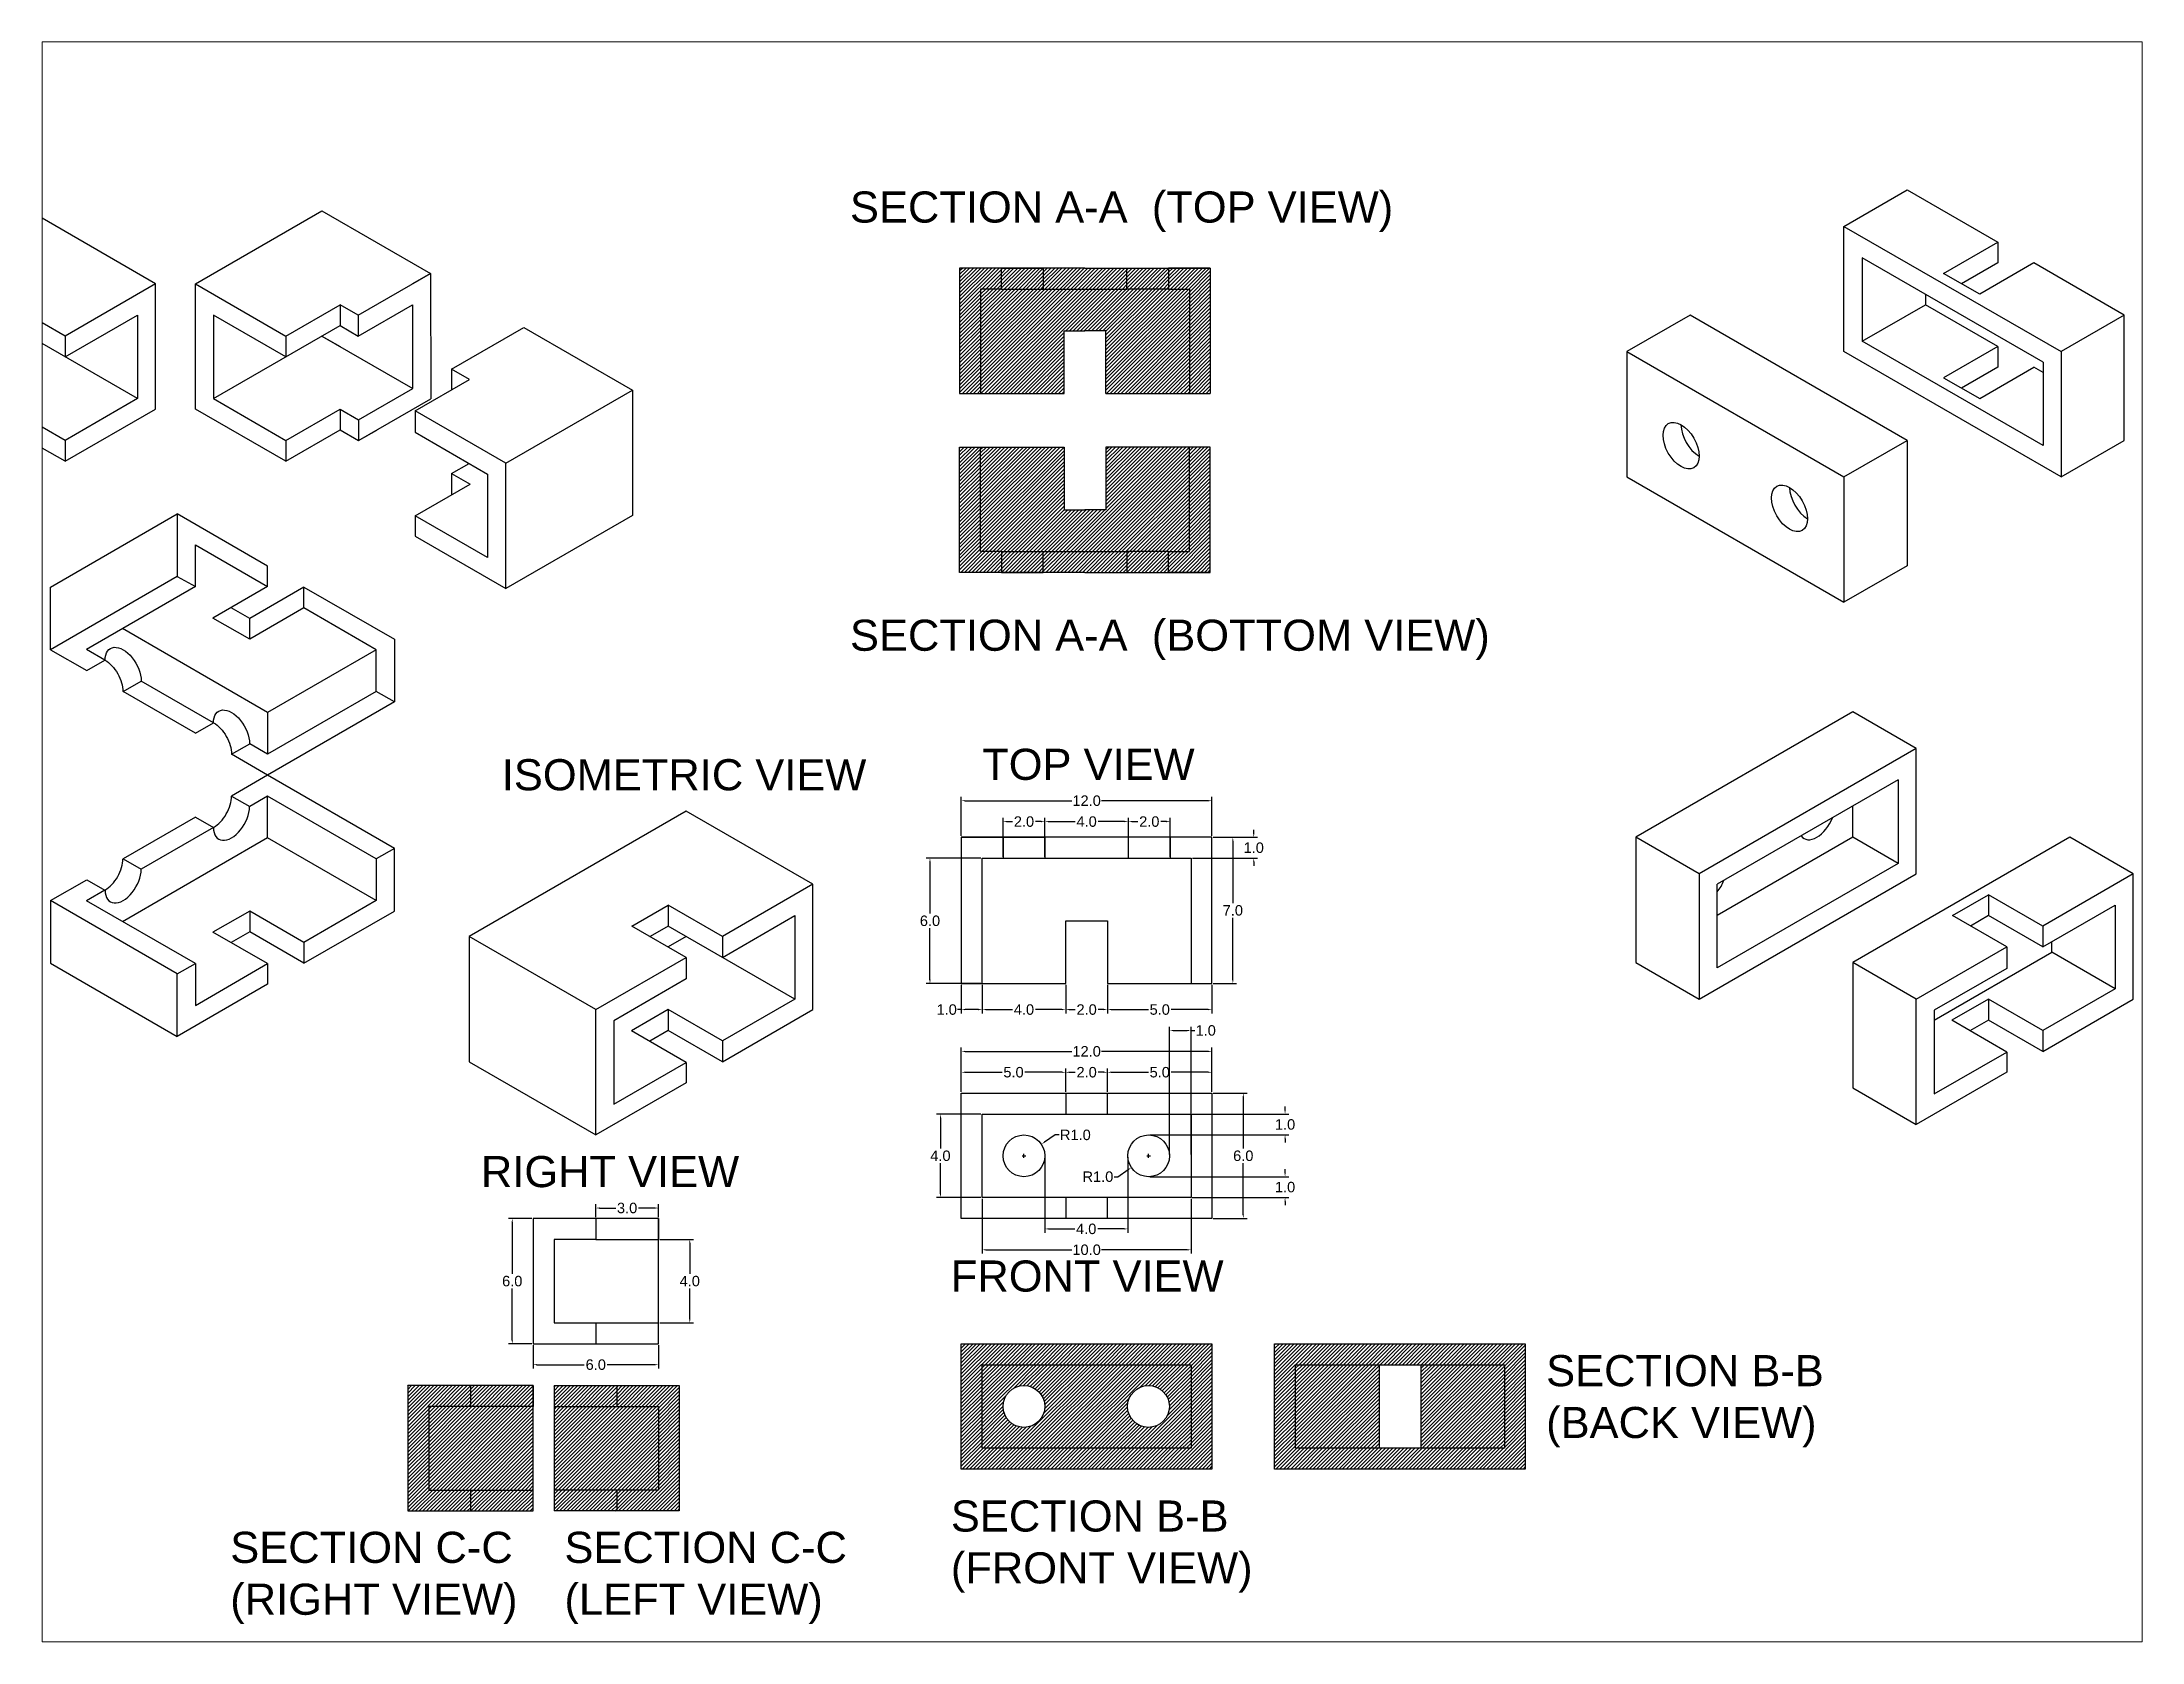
# Paper-space layout 'Layout1' of a CAD drawing. Header units: inches. Extents: x 1.05 to 9.45, y 0.8 to 7.2.
# The model-space entities are those that its viewports show. They can reach past a viewport. Long polylines and large blocks are cut down to what shows.
import ezdxf

# ---------------------------------------------------------------- set-up
doc = ezdxf.new("R2010")
doc.units = ezdxf.units.IN
doc.header["$MEASUREMENT"] = 0
doc.linetypes.add('ACAD_ISO02W100', pattern=[15, 12, -3])
for name, color, linetype in [('back layer', 177, 'Continuous'), ('dimensions', 100, 'Continuous'), ('dotted', 7, 'ACAD_ISO02W100'), ('front layer', 140, 'Continuous'), ('middle layer', 170, 'Continuous'), ('text layer', 3, 'Continuous')]:
    doc.layers.add(name, color=color, linetype=linetype)
doc.styles.get("Standard").update_dxf_attribs({"font": 'arial.ttf'})
doc.dimstyles.get("Standard").update_dxf_attribs({"dimtxt": 0.5, "dimasz": 0.18, "dimexe": 0.18, "dimexo": 0.0625, "dimgap": 0.09, "dimtad": 0, "dimtih": 1, "dimtoh": 1, "dimdec": 1, "dimzin": 0, "dimdsep": 46, "dimtxsty": 'Standard', "dimcen": 0.09, "dimadec": 0, "dimazin": 0, "dimtfac": 1, "dimtdec": 1, "dimtofl": 0, "dimtmove": 0, "dimatfit": 3, "dimfxl": 1, "dimtolj": 1, "dimtzin": 0, "dimarcsym": 0})
pattern_1 = [(45, (-3, -4.41591), (-0.0883883, 0.0883883), [])]

psp = doc.layouts.get("Layout1")

msp = doc.modelspace()

# ---------------------------------------------------------------- texts
at = {"layer": 'dimensions'}
for s, height, p in [('SECTION A-A  (TOP VIEW)', 1.4895, (12.17, 43.68)), ('SECTION A-A  (BOTTOM VIEW)', 1.4895, (12.17, 23.18)), ('TOP VIEW', 1.489, (18.5, 17)), ('ISOMETRIC VIEW', 1.4895, (-4.5, 16.5)), ('RIGHT VIEW', 1.489, (-5.5, -2.5)), ('FRONT VIEW', 1.489, (17, -7.5))]:
    msp.add_text(s, height=height, dxfattribs=at).set_placement(p)
at = {"layer": 'dimensions', "linetype": 'ACAD_ISO02W100', "char_height": 1.4895, "attachment_point": 1}
for s, insert in [('SECTION B-B \\P(BACK VIEW)', (45.5, -10.54)), ('SECTION B-B \\P(FRONT VIEW)', (17, -17.5)), ('SECTION C-C\\P(LEFT VIEW)', (-1.5, -19))]:
    msp.add_mtext(s, dxfattribs=dict(at, insert=insert))
at = {"layer": 'dimensions', "insert": (-17.5, -19), "char_height": 1.4895, "width": 14.5, "attachment_point": 1}
msp.add_mtext('SECTION C-C (RIGHT VIEW)', dxfattribs=at)

# ---------------------------------------------------------------- blocks, each defined once
blk = doc.blocks.new('block 2-1')
for p, q in [((-26.1, 26.23), (-20.04, 29.73)), ((-20.04, 29.73), (-20.04, 26.73)), ((-15.71, 27.23), (-20.04, 29.73)), ((-19.17, 26.25), (-19.17, 28.25)), ((-19.17, 28.25), (-15.71, 26.25)), ((-15.71, 26.25), (-15.71, 27.23)), ((-20.04, 26.73), (-26.1, 23.23)), ((-26.1, 23.23), (-26.1, 26.23)), ((-19.17, 26.25), (-24.39, 23.24)), ((-20.04, 26.73), (-19.17, 26.25)), ((-15.71, 26.25), (-18.33, 24.74)), ((-13.97, 26.23), (-16.57, 24.73)), ((-13.97, 25.23), (-13.97, 26.23)), ((-13.97, 26.23), (-9.64, 23.73)), ((-16.57, 24.73), (-17.46, 25.24)), ((-13.97, 25.23), (-16.57, 23.73)), ((-10.51, 23.23), (-13.97, 25.23)), ((-15.71, 20.23), (-22.66, 24.24)), ((-16.57, 23.73), (-18.33, 24.74)), ((-16.57, 23.73), (-16.57, 24.73)), ((-26.1, 23.23), (-24.37, 22.23)), ((-23.5, 22.73), (-24.39, 23.24)), ((-10.51, 23.23), (-15.71, 20.23)), ((-10.51, 21.23), (-10.51, 23.23)), ((-9.64, 23.73), (-9.64, 20.73)), ((-24.37, 22.23), (-23.5, 22.73)), ((-22.63, 21.23), (-21.77, 21.73)), ((-19.17, 19.23), (-22.63, 21.23)), ((-18.3, 19.73), (-21.77, 21.73)), ((-10.51, 21.23), (-15.71, 18.23)), ((-9.64, 20.73), (-10.51, 21.23)), ((-9.64, 20.73), (-15.71, 17.23)), ((-15.71, 20.23), (-15.71, 18.23)), ((-19.17, 19.23), (-18.3, 19.73)), ((-17.44, 18.23), (-16.57, 18.73)), ((-15.71, 17.23), (-17.44, 18.23)), ((-15.71, 18.23), (-16.57, 18.73))]:
    blk.add_line(p, q)
at = {"extrusion": (0, 0, -1)}
for centre, start_param in [((-22.63, 22.23), 5.497787), ((-23.5, 21.73), 7.068583), ((-17.44, 19.23), 5.497787), ((-18.3, 18.73), 7.068583)]:
    blk.add_ellipse(centre, major_axis=(-0.61, 1.06), ratio=0.57735, start_param=start_param, end_param=8.63938, dxfattribs=at)
blk = doc.blocks.new('block 1-1')
for p, q in [((21.65, 38.5), (16.45, 35.5)), ((27.71, 35), (21.65, 38.5)), ((16.45, 35.5), (16.43, 29.49)), ((19.92, 33.5), (16.45, 35.5)), ((16.45, 35.5), (17.32, 35)), ((27.71, 35), (23.38, 32.5)), ((27.71, 29), (27.71, 35)), ((19.92, 32.5), (17.32, 34)), ((17.32, 34), (17.32, 29.98)), ((19.92, 33.5), (19.91, 32.5)), ((19.92, 33.5), (20.78, 34)), ((23.38, 32.5), (20.78, 34)), ((20.78, 34), (20.78, 33)), ((23.38, 31.5), (26.85, 33.5)), ((26.85, 33.5), (26.85, 29.5)), ((21.65, 32.5), (17.3, 29.99)), ((19.92, 32.5), (19.91, 32.5)), ((20.78, 33), (19.92, 32.5)), ((26.85, 29.5), (20.78, 33)), ((21.65, 32.5), (20.78, 32)), ((23.38, 32.5), (23.38, 31.5)), ((19.9, 27.49), (16.43, 29.49)), ((19.9, 28.49), (17.3, 29.99)), ((26.85, 29.5), (23.38, 27.5)), ((20.78, 29), (19.9, 28.49)), ((19.9, 28.49), (19.9, 27.49)), ((23.38, 27.5), (20.78, 29)), ((20.78, 29), (20.78, 28)), ((23.38, 26.5), (27.71, 29)), ((19.9, 27.49), (19.03, 27.99)), ((20.78, 28), (19.9, 27.49)), ((23.38, 26.5), (20.78, 28)), ((23.38, 27.5), (23.38, 26.5))]:
    blk.add_line(p, q)
blk = doc.blocks.new('block 1')
for p, q in [((-0.87, 33.6), (-6.06, 30.6)), ((2.6, 31.6), (-0.87, 33.6)), ((1.73, 31.1), (2.6, 31.6)), ((2.6, 31.6), (2.6, 30.6)), ((0, 27.1), (-6.06, 30.6)), ((-6.06, 30.6), (-6.06, 24.6)), ((4.33, 29.6), (1.73, 31.1)), ((0, 27.1), (4.33, 29.6)), ((4.33, 29.6), (4.33, 28.58)), ((4.33, 28.58), (0.87, 26.58)), ((0, 21.1), (0, 27.1)), ((0.87, 26.58), (0.87, 22.58)), ((2.6, 26.6), (1.71, 26.09)), ((2.6, 26.6), (1.75, 27.09)), ((2.6, 26.6), (2.6, 25.6)), ((4.33, 24.58), (1.71, 26.09)), ((2.6, 25.6), (2.58, 25.59)), ((-6.06, 24.6), (0, 21.1)), ((0.87, 22.58), (4.33, 24.58)), ((4.33, 24.58), (4.33, 23.6)), ((4.33, 23.6), (0, 21.1))]:
    blk.add_line(p, q)
blk = doc.blocks.new('block 4')
for p, q in [((63.22, 0.25), (52.83, -5.75)), ((66.25, -1.5), (63.22, 0.25)), ((66.25, -1.5), (61.92, -4)), ((66.25, -7.5), (66.25, -1.5)), ((57.59, -3.5), (59.32, -2.5)), ((61.92, -4), (59.32, -2.5)), ((59.32, -2.5), (59.32, -3.5)), ((61.92, -5), (65.38, -3)), ((65.38, -3), (65.38, -7)), ((60.19, -5), (57.59, -3.5)), ((59.32, -3.5), (58.46, -4)), ((61.92, -5), (59.32, -3.5)), ((61.92, -4), (61.92, -5)), ((55.86, -7.5), (60.19, -5)), ((60.19, -5), (60.19, -6.03)), ((62.35, -5.25), (62.35, -4.75)), ((55.86, -7.5), (52.83, -5.75)), ((52.83, -5.75), (52.83, -11.75)), ((56.72, -8.5), (62.35, -5.25)), ((60.19, -6.03), (56.72, -8.03)), ((65.38, -7), (62.35, -5.25)), ((65.38, -7), (61.92, -9)), ((55.86, -13.5), (55.86, -7.5)), ((56.72, -8.03), (56.72, -12.03)), ((59.32, -7.5), (57.57, -8.51)), ((61.92, -9), (59.32, -7.5)), ((59.32, -7.5), (59.32, -8.5)), ((61.92, -10), (66.25, -7.5)), ((60.19, -10.03), (57.57, -8.51)), ((59.32, -8.5), (58.43, -9.01)), ((61.92, -10), (59.32, -8.5)), ((61.92, -9), (61.92, -10)), ((56.72, -12.03), (60.19, -10.03)), ((60.19, -10.03), (60.19, -11)), ((60.19, -11), (55.86, -13.5)), ((52.83, -11.75), (55.86, -13.5))]:
    blk.add_line(p, q)
blk = doc.blocks.new('block 5')
for p, q in [((60.19, 20.25), (49.8, 14.25)), ((63.22, 18.5), (60.19, 20.25)), ((63.22, 18.5), (52.83, 12.5)), ((63.22, 12.5), (63.22, 18.5)), ((62.35, 17), (53.69, 12)), ((62.35, 17), (62.35, 13)), ((60.19, 14.25), (60.19, 15.75)), ((52.83, 12.5), (49.8, 14.25)), ((49.8, 14.25), (49.8, 8.25)), ((60.19, 14.25), (53.69, 10.5)), ((62.35, 13), (60.19, 14.25)), ((52.83, 12.5), (52.83, 6.5)), ((52.83, 6.5), (63.22, 12.5)), ((62.35, 13), (53.69, 8)), ((53.69, 8), (53.69, 12)), ((49.8, 8.25), (52.83, 6.5))]:
    blk.add_line(p, q)
for centre, start_param in [((58.46, 15.25), 6.021386), ((53.26, 12.25), 7.592182)]:
    blk.add_ellipse(centre, major_axis=(-0.61, -1.06), ratio=0.57735, start_param=start_param, end_param=8.115781)
blk = doc.blocks.new('block10')
for p, q in [((0, 6), (3.03, 7.75)), ((3.03, 7.75), (7.36, 5.25)), ((0, 6), (0, 6)), ((4.76, 3.75), (7.36, 5.25)), ((7.36, 5.25), (7.36, 4.25)), ((9.53, -0.5), (0.87, 4.5)), ((0.87, 4.5), (0.87, 0.5)), ((7.36, 4.25), (5.63, 3.25)), ((9.09, 4.25), (6.5, 2.75)), ((13.42, 1.75), (9.09, 4.25)), ((6.5, 2.75), (4.76, 3.75)), ((0.87, 0.5), (3.9, 2.25)), ((3.9, 2.75), (3.9, 2.25)), ((7.36, 0.25), (3.9, 2.25)), ((13.42, 1.75), (10.39, 0)), ((13.42, -4.25), (13.42, 1.75)), ((9.53, -4.5), (0.87, 0.5)), ((7.36, 0.25), (4.76, -1.25)), ((7.36, 0.25), (7.36, -0.75)), ((7.36, -0.75), (5.63, -1.75)), ((6.5, -2.25), (9.09, -0.75)), ((9.53, -1), (9.09, -0.75)), ((9.53, -0.5), (9.53, -4.5)), ((4.76, -1.25), (6.5, -2.25)), ((10.39, -6), (13.42, -4.25))]:
    blk.add_line(p, q)
blk.add_lwpolyline([(0, 6), (10.39, 0), (10.39, -6), (0, 0)], close=True)
blk = doc.blocks.new('block11')
for p, q in [((3.03, 7.75), (0, 6)), ((13.42, 1.75), (3.03, 7.75)), ((0, 6), (10.39, 0)), ((0, 6), (0, 0)), ((10.39, 0), (13.42, 1.75)), ((13.42, 1.75), (13.42, -4.25)), ((0, 0), (10.39, -6)), ((10.39, 0), (10.39, -6)), ((13.42, -4.25), (10.39, -6))]:
    blk.add_line(p, q)
for centre in [(2.6, 1.5), (7.79, -1.5)]:
    blk.add_ellipse(centre, major_axis=(0.61, -1.06), ratio=0.57735)
for centre in [(3.46, 2), (8.66, -1)]:
    blk.add_ellipse(centre, major_axis=(0.61, -1.06), ratio=0.57735, start_param=3.926991, end_param=5.497787)
blk = doc.blocks.new('*D12')
at = {"layer": 'Defpoints', "color": 0, "linetype": 'ACAD_ISO02W100', "transparency": 16777216}
for p in [(29.5, 14.25), (29.5, 7.25), (30.5, 7.25)]:
    blk.add_point(p, dxfattribs=at)
at = {"layer": 'dimensions', "color": 0, "linetype": 'ACAD_ISO02W100', "lineweight": -2, "transparency": 16777216}
for p, q in [((29.56, 14.25), (30.68, 14.25)), ((30.5, 14.07), (30.5, 11.1)), ((30.5, 7.43), (30.5, 10.4)), ((29.56, 7.25), (30.68, 7.25))]:
    blk.add_line(p, q, dxfattribs=at)
at = {"layer": 'dimensions', "color": 0, "linetype": 'ACAD_ISO02W100', "transparency": 16777216}
for points in [[(30.47, 14.07), (30.53, 14.07), (30.5, 14.25)], [(30.47, 7.43), (30.53, 7.43), (30.5, 7.25)]]:
    blk.add_solid(points, dxfattribs=at)
at = {"layer": 'dimensions', "color": 0, "linetype": 'ACAD_ISO02W100', "transparency": 16777216, "insert": (30.5, 10.75), "char_height": 0.5, "attachment_point": 5}
blk.add_mtext('\\A1;7.0', dxfattribs=at)
blk = doc.blocks.new('*D13')
at = {"layer": 'Defpoints', "color": 0, "linetype": 'ACAD_ISO02W100', "transparency": 16777216}
for p in [(17.5, 16), (17.5, 14.25), (29.5, 14.25)]:
    blk.add_point(p, dxfattribs=at)
at = {"layer": 'dimensions', "color": 0, "linetype": 'ACAD_ISO02W100', "lineweight": -2, "transparency": 16777216}
for p, q in [((17.5, 14.3125), (17.5, 16.18)), ((29.5, 14.3125), (29.5, 16.18)), ((17.68, 16), (22.785, 16)), ((29.32, 16), (24.215, 16))]:
    blk.add_line(p, q, dxfattribs=at)
at = {"layer": 'dimensions', "color": 0, "linetype": 'ACAD_ISO02W100', "transparency": 16777216}
for points in [[(17.68, 16.03), (17.68, 15.97), (17.5, 16)], [(29.32, 16.03), (29.32, 15.97), (29.5, 16)]]:
    blk.add_solid(points, dxfattribs=at)
at = {"layer": 'dimensions', "color": 0, "linetype": 'ACAD_ISO02W100', "transparency": 16777216, "insert": (23.5, 16), "char_height": 0.5, "attachment_point": 5}
blk.add_mtext('\\A1;12.0', dxfattribs=at)
blk = doc.blocks.new('*D14')
at = {"layer": 'Defpoints', "color": 0, "linetype": 'ACAD_ISO02W100', "transparency": 16777216}
for p in [(17.5, 7.25), (18.5, 7.25), (18.5, 6)]:
    blk.add_point(p, dxfattribs=at)
at = {"layer": 'dimensions', "color": 0, "linetype": 'ACAD_ISO02W100', "lineweight": -2, "transparency": 16777216}
for p, q in [((17.5, 7.19), (17.5, 5.82)), ((18.5, 7.19), (18.5, 5.82)), ((17.5, 6), (17.32, 6)), ((18.32, 6), (17.68, 6))]:
    blk.add_line(p, q, dxfattribs=at)
at = {"layer": 'dimensions', "color": 0, "linetype": 'ACAD_ISO02W100', "transparency": 16777216}
for points in [[(17.68, 6.03), (17.68, 5.97), (17.5, 6)], [(18.32, 6.03), (18.32, 5.97), (18.5, 6)]]:
    blk.add_solid(points, dxfattribs=at)
at = {"layer": 'dimensions', "color": 0, "linetype": 'ACAD_ISO02W100', "transparency": 16777216, "insert": (16.8, 6), "char_height": 0.5, "attachment_point": 5}
blk.add_mtext('\\A1;1.0', dxfattribs=at)
blk = doc.blocks.new('*D15')
at = {"layer": 'Defpoints', "color": 0, "linetype": 'ACAD_ISO02W100', "transparency": 16777216}
for p in [(21.5, 15), (19.5, 13.25), (21.5, 13.25)]:
    blk.add_point(p, dxfattribs=at)
at = {"layer": 'dimensions', "color": 0, "linetype": 'ACAD_ISO02W100', "lineweight": -2, "transparency": 16777216}
for p, q in [((19.5, 13.31), (19.5, 15.18)), ((21.5, 13.31), (21.5, 15.18)), ((19.68, 15), (19.95, 15)), ((21.32, 15), (21.05, 15))]:
    blk.add_line(p, q, dxfattribs=at)
at = {"layer": 'dimensions', "color": 0, "linetype": 'ACAD_ISO02W100', "transparency": 16777216}
for points in [[(19.68, 15.03), (19.68, 14.97), (19.5, 15)], [(21.32, 15.03), (21.32, 14.97), (21.5, 15)]]:
    blk.add_solid(points, dxfattribs=at)
at = {"layer": 'dimensions', "color": 0, "linetype": 'ACAD_ISO02W100', "transparency": 16777216, "insert": (20.5, 15), "char_height": 0.5, "attachment_point": 5}
blk.add_mtext('\\A1;2.0', dxfattribs=at)
blk = doc.blocks.new('*D16')
at = {"layer": 'Defpoints', "color": 0, "linetype": 'ACAD_ISO02W100', "transparency": 16777216}
for p in [(25.5, 15), (21.5, 13.25), (25.5, 13.25)]:
    blk.add_point(p, dxfattribs=at)
at = {"layer": 'dimensions', "color": 0, "linetype": 'ACAD_ISO02W100', "lineweight": -2, "transparency": 16777216}
for p, q in [((21.5, 13.31), (21.5, 15.18)), ((25.5, 13.31), (25.5, 15.18)), ((21.68, 15), (22.95, 15)), ((25.32, 15), (24.05, 15))]:
    blk.add_line(p, q, dxfattribs=at)
at = {"layer": 'dimensions', "color": 0, "linetype": 'ACAD_ISO02W100', "transparency": 16777216}
for points in [[(21.68, 15.03), (21.68, 14.97), (21.5, 15)], [(25.32, 15.03), (25.32, 14.97), (25.5, 15)]]:
    blk.add_solid(points, dxfattribs=at)
at = {"layer": 'dimensions', "color": 0, "linetype": 'ACAD_ISO02W100', "transparency": 16777216, "insert": (23.5, 15), "char_height": 0.5, "attachment_point": 5}
blk.add_mtext('\\A1;4.0', dxfattribs=at)
blk = doc.blocks.new('*D17')
at = {"layer": 'Defpoints', "color": 0, "linetype": 'ACAD_ISO02W100', "transparency": 16777216}
for p in [(27.5, 15), (25.5, 13.25), (27.5, 13.25)]:
    blk.add_point(p, dxfattribs=at)
at = {"layer": 'dimensions', "color": 0, "linetype": 'ACAD_ISO02W100', "lineweight": -2, "transparency": 16777216}
for p, q in [((25.5, 13.31), (25.5, 15.18)), ((27.5, 13.31), (27.5, 15.18)), ((25.68, 15), (25.95, 15)), ((27.32, 15), (27.05, 15))]:
    blk.add_line(p, q, dxfattribs=at)
at = {"layer": 'dimensions', "color": 0, "linetype": 'ACAD_ISO02W100', "transparency": 16777216}
for points in [[(25.68, 15.03), (25.68, 14.97), (25.5, 15)], [(27.32, 15.03), (27.32, 14.97), (27.5, 15)]]:
    blk.add_solid(points, dxfattribs=at)
at = {"layer": 'dimensions', "color": 0, "linetype": 'ACAD_ISO02W100', "transparency": 16777216, "insert": (26.5, 15), "char_height": 0.5, "attachment_point": 5}
blk.add_mtext('\\A1;2.0', dxfattribs=at)
blk = doc.blocks.new('*D18')
at = {"layer": 'Defpoints', "color": 0, "linetype": 'ACAD_ISO02W100', "transparency": 16777216}
for p in [(29.5, 14.25), (31.5, 14.25), (28.5, 13.25)]:
    blk.add_point(p, dxfattribs=at)
at = {"layer": 'dimensions', "color": 0, "linetype": 'ACAD_ISO02W100', "lineweight": -2, "transparency": 16777216}
for p, q in [((29.5625, 14.25), (31.68, 14.25)), ((31.5, 14.43), (31.5, 14.61)), ((28.5625, 13.25), (31.68, 13.25)), ((31.5, 13.07), (31.5, 12.89))]:
    blk.add_line(p, q, dxfattribs=at)
at = {"layer": 'dimensions', "color": 0, "linetype": 'ACAD_ISO02W100', "transparency": 16777216}
for points in [[(31.47, 14.43), (31.53, 14.43), (31.5, 14.25)], [(31.47, 13.07), (31.53, 13.07), (31.5, 13.25)]]:
    blk.add_solid(points, dxfattribs=at)
at = {"layer": 'dimensions', "color": 0, "linetype": 'ACAD_ISO02W100', "transparency": 16777216, "insert": (31.5, 13.75), "char_height": 0.5, "attachment_point": 5}
blk.add_mtext('\\A1;1.0', dxfattribs=at)
blk = doc.blocks.new('*D19')
at = {"layer": 'Defpoints', "color": 0, "linetype": 'ACAD_ISO02W100', "transparency": 16777216}
for p in [(18.5, 7.25), (22.5, 7.25), (22.5, 6)]:
    blk.add_point(p, dxfattribs=at)
at = {"layer": 'dimensions', "color": 0, "linetype": 'ACAD_ISO02W100', "lineweight": -2, "transparency": 16777216}
for p, q in [((18.5, 7.19), (18.5, 5.82)), ((22.5, 7.19), (22.5, 5.82)), ((18.68, 6), (19.95, 6)), ((22.32, 6), (21.05, 6))]:
    blk.add_line(p, q, dxfattribs=at)
at = {"layer": 'dimensions', "color": 0, "linetype": 'ACAD_ISO02W100', "transparency": 16777216}
for points in [[(18.68, 6.03), (18.68, 5.97), (18.5, 6)], [(22.32, 6.03), (22.32, 5.97), (22.5, 6)]]:
    blk.add_solid(points, dxfattribs=at)
at = {"layer": 'dimensions', "color": 0, "linetype": 'ACAD_ISO02W100', "transparency": 16777216, "insert": (20.5, 6), "char_height": 0.5, "attachment_point": 5}
blk.add_mtext('\\A1;4.0', dxfattribs=at)
blk = doc.blocks.new('*D20')
at = {"layer": 'Defpoints', "color": 0, "linetype": 'ACAD_ISO02W100', "transparency": 16777216}
for p in [(22.5, 7.25), (24.5, 7.25), (24.5, 6)]:
    blk.add_point(p, dxfattribs=at)
at = {"layer": 'dimensions', "color": 0, "linetype": 'ACAD_ISO02W100', "lineweight": -2, "transparency": 16777216}
for p, q in [((22.5, 7.19), (22.5, 5.82)), ((24.5, 7.19), (24.5, 5.82)), ((22.68, 6), (22.95, 6)), ((24.32, 6), (24.05, 6))]:
    blk.add_line(p, q, dxfattribs=at)
at = {"layer": 'dimensions', "color": 0, "linetype": 'ACAD_ISO02W100', "transparency": 16777216}
for points in [[(22.68, 6.03), (22.68, 5.97), (22.5, 6)], [(24.32, 6.03), (24.32, 5.97), (24.5, 6)]]:
    blk.add_solid(points, dxfattribs=at)
at = {"layer": 'dimensions', "color": 0, "linetype": 'ACAD_ISO02W100', "transparency": 16777216, "insert": (23.5, 6), "char_height": 0.5, "attachment_point": 5}
blk.add_mtext('\\A1;2.0', dxfattribs=at)
blk = doc.blocks.new('*D21')
at = {"layer": 'Defpoints', "color": 0, "linetype": 'ACAD_ISO02W100', "transparency": 16777216}
for p in [(24.5, 7.25), (29.5, 7.25), (29.5, 6)]:
    blk.add_point(p, dxfattribs=at)
at = {"layer": 'dimensions', "color": 0, "linetype": 'ACAD_ISO02W100', "lineweight": -2, "transparency": 16777216}
for p, q in [((24.5, 7.19), (24.5, 5.82)), ((29.5, 7.19), (29.5, 5.82)), ((24.68, 6), (26.46, 6)), ((29.32, 6), (27.54, 6))]:
    blk.add_line(p, q, dxfattribs=at)
at = {"layer": 'dimensions', "color": 0, "linetype": 'ACAD_ISO02W100', "transparency": 16777216}
for points in [[(24.68, 6.03), (24.68, 5.97), (24.5, 6)], [(29.32, 6.03), (29.32, 5.97), (29.5, 6)]]:
    blk.add_solid(points, dxfattribs=at)
at = {"layer": 'dimensions', "color": 0, "linetype": 'ACAD_ISO02W100', "transparency": 16777216, "insert": (27, 6), "char_height": 0.5, "attachment_point": 5}
blk.add_mtext('\\A1;5.0', dxfattribs=at)
blk = doc.blocks.new('*D22')
at = {"layer": 'Defpoints', "color": 0, "linetype": 'ACAD_ISO02W100', "transparency": 16777216}
for p in [(18.5, 13.25), (16, 7.25), (18.5, 7.25)]:
    blk.add_point(p, dxfattribs=at)
at = {"layer": 'dimensions', "color": 0, "linetype": 'ACAD_ISO02W100', "lineweight": -2, "transparency": 16777216}
for p, q in [((18.44, 13.25), (15.82, 13.25)), ((16, 13.07), (16, 10.6)), ((16, 7.43), (16, 9.9)), ((18.44, 7.25), (15.82, 7.25))]:
    blk.add_line(p, q, dxfattribs=at)
at = {"layer": 'dimensions', "color": 0, "linetype": 'ACAD_ISO02W100', "transparency": 16777216}
for points in [[(15.97, 13.07), (16.03, 13.07), (16, 13.25)], [(15.97, 7.43), (16.03, 7.43), (16, 7.25)]]:
    blk.add_solid(points, dxfattribs=at)
at = {"layer": 'dimensions', "color": 0, "linetype": 'ACAD_ISO02W100', "transparency": 16777216, "insert": (16, 10.25), "char_height": 0.5, "attachment_point": 5}
blk.add_mtext('\\A1;6.0', dxfattribs=at)
blk = doc.blocks.new('*D23')
at = {"layer": 'Defpoints', "color": 0, "linetype": 'ACAD_ISO02W100', "transparency": 16777216}
for p in [(22.5, 3), (17.5, 2), (22.5, 2)]:
    blk.add_point(p, dxfattribs=at)
at = {"layer": 'dimensions', "color": 0, "linetype": 'ACAD_ISO02W100', "lineweight": -2, "transparency": 16777216}
for p, q in [((17.5, 2.06), (17.5, 3.18)), ((22.5, 2.06), (22.5, 3.18)), ((17.68, 3), (19.46, 3)), ((22.32, 3), (20.54, 3))]:
    blk.add_line(p, q, dxfattribs=at)
at = {"layer": 'dimensions', "color": 0, "linetype": 'ACAD_ISO02W100', "transparency": 16777216}
for points in [[(17.68, 3.03), (17.68, 2.97), (17.5, 3)], [(22.32, 3.03), (22.32, 2.97), (22.5, 3)]]:
    blk.add_solid(points, dxfattribs=at)
at = {"layer": 'dimensions', "color": 0, "linetype": 'ACAD_ISO02W100', "transparency": 16777216, "insert": (20, 3), "char_height": 0.5, "attachment_point": 5}
blk.add_mtext('\\A1;5.0', dxfattribs=at)
blk = doc.blocks.new('*D24')
at = {"layer": 'Defpoints', "color": 0, "linetype": 'ACAD_ISO02W100', "transparency": 16777216}
for p in [(24.5, 3), (22.5, 2), (24.5, 2)]:
    blk.add_point(p, dxfattribs=at)
at = {"layer": 'dimensions', "color": 0, "linetype": 'ACAD_ISO02W100', "lineweight": -2, "transparency": 16777216}
for p, q in [((22.5, 2.06), (22.5, 3.18)), ((24.5, 2.06), (24.5, 3.18)), ((22.68, 3), (22.95, 3)), ((24.32, 3), (24.05, 3))]:
    blk.add_line(p, q, dxfattribs=at)
at = {"layer": 'dimensions', "color": 0, "linetype": 'ACAD_ISO02W100', "transparency": 16777216}
for points in [[(22.68, 3.03), (22.68, 2.97), (22.5, 3)], [(24.32, 3.03), (24.32, 2.97), (24.5, 3)]]:
    blk.add_solid(points, dxfattribs=at)
at = {"layer": 'dimensions', "color": 0, "linetype": 'ACAD_ISO02W100', "transparency": 16777216, "insert": (23.5, 3), "char_height": 0.5, "attachment_point": 5}
blk.add_mtext('\\A1;2.0', dxfattribs=at)
blk = doc.blocks.new('*D25')
at = {"layer": 'Defpoints', "color": 0, "linetype": 'ACAD_ISO02W100', "transparency": 16777216}
for p in [(29.5, 3), (24.5, 2), (29.5, 2)]:
    blk.add_point(p, dxfattribs=at)
at = {"layer": 'text layer', "color": 0, "linetype": 'ACAD_ISO02W100', "lineweight": -2, "transparency": 16777216}
for p, q in [((24.5, 2.06), (24.5, 3.18)), ((29.5, 2.06), (29.5, 3.18)), ((24.68, 3), (26.46, 3)), ((29.32, 3), (27.54, 3))]:
    blk.add_line(p, q, dxfattribs=at)
at = {"layer": 'text layer', "color": 0, "linetype": 'ACAD_ISO02W100', "transparency": 16777216}
for points in [[(24.68, 3.03), (24.68, 2.97), (24.5, 3)], [(29.32, 3.03), (29.32, 2.97), (29.5, 3)]]:
    blk.add_solid(points, dxfattribs=at)
at = {"layer": 'text layer', "color": 0, "linetype": 'ACAD_ISO02W100', "transparency": 16777216, "insert": (27, 3), "char_height": 0.5, "attachment_point": 5}
blk.add_mtext('\\A1;5.0', dxfattribs=at)
blk = doc.blocks.new('*D26')
at = {"layer": 'Defpoints', "color": 0, "linetype": 'ACAD_ISO02W100', "transparency": 16777216}
for p in [(29.5, 2), (29.5, -4), (31, -4)]:
    blk.add_point(p, dxfattribs=at)
at = {"layer": 'text layer', "color": 0, "linetype": 'ACAD_ISO02W100', "lineweight": -2, "transparency": 16777216}
for p, q in [((29.56, 2), (31.18, 2)), ((31, 1.82), (31, -0.65)), ((31, -3.82), (31, -1.35)), ((29.56, -4), (31.18, -4))]:
    blk.add_line(p, q, dxfattribs=at)
at = {"layer": 'text layer', "color": 0, "linetype": 'ACAD_ISO02W100', "transparency": 16777216}
for points in [[(30.97, 1.82), (31.03, 1.82), (31, 2)], [(30.97, -3.82), (31.03, -3.82), (31, -4)]]:
    blk.add_solid(points, dxfattribs=at)
at = {"layer": 'text layer', "color": 0, "linetype": 'ACAD_ISO02W100', "transparency": 16777216, "insert": (31, -1), "char_height": 0.5, "attachment_point": 5}
blk.add_mtext('\\A1;6.0', dxfattribs=at)
blk = doc.blocks.new('*D27')
at = {"layer": 'Defpoints', "color": 0, "linetype": 'ACAD_ISO02W100', "transparency": 16777216}
for p in [(18.5, 1), (16.5, -3), (18.5, -3)]:
    blk.add_point(p, dxfattribs=at)
at = {"layer": 'text layer', "color": 0, "linetype": 'ACAD_ISO02W100', "lineweight": -2, "transparency": 16777216}
for p, q in [((18.44, 1), (16.32, 1)), ((16.5, 0.82), (16.5, -0.65)), ((16.5, -2.82), (16.5, -1.35)), ((18.44, -3), (16.32, -3))]:
    blk.add_line(p, q, dxfattribs=at)
at = {"layer": 'text layer', "color": 0, "linetype": 'ACAD_ISO02W100', "transparency": 16777216}
for points in [[(16.47, 0.82), (16.53, 0.82), (16.5, 1)], [(16.47, -2.82), (16.53, -2.82), (16.5, -3)]]:
    blk.add_solid(points, dxfattribs=at)
at = {"layer": 'text layer', "color": 0, "linetype": 'ACAD_ISO02W100', "transparency": 16777216, "insert": (16.5, -1), "char_height": 0.5, "attachment_point": 5}
blk.add_mtext('\\A1;4.0', dxfattribs=at)
blk = doc.blocks.new('*D28')
at = {"layer": 'Defpoints', "color": 0, "linetype": 'ACAD_ISO02W100', "transparency": 16777216}
for p in [(18.5, -3), (28.5, -3), (18.5, -5.5)]:
    blk.add_point(p, dxfattribs=at)
at = {"layer": 'text layer', "color": 0, "linetype": 'ACAD_ISO02W100', "lineweight": -2, "transparency": 16777216}
for p, q in [((18.5, -3.0625), (18.5, -5.68)), ((28.5, -3.0625), (28.5, -5.68)), ((18.68, -5.5), (22.785, -5.5)), ((28.32, -5.5), (24.215, -5.5))]:
    blk.add_line(p, q, dxfattribs=at)
at = {"layer": 'text layer', "color": 0, "linetype": 'ACAD_ISO02W100', "transparency": 16777216}
for points in [[(18.68, -5.47), (18.68, -5.53), (18.5, -5.5)], [(28.32, -5.47), (28.32, -5.53), (28.5, -5.5)]]:
    blk.add_solid(points, dxfattribs=at)
at = {"layer": 'text layer', "color": 0, "linetype": 'ACAD_ISO02W100', "transparency": 16777216, "insert": (23.5, -5.5), "char_height": 0.5, "attachment_point": 5}
blk.add_mtext('\\A1;10.0', dxfattribs=at)
blk = doc.blocks.new('*D29')
at = {"layer": 'Defpoints', "color": 0, "linetype": 'ACAD_ISO02W100', "transparency": 16777216}
for p in [(17.5, 4), (17.5, 2), (29.5, 2)]:
    blk.add_point(p, dxfattribs=at)
at = {"layer": 'text layer', "color": 0, "linetype": 'ACAD_ISO02W100', "lineweight": -2, "transparency": 16777216}
for p, q in [((17.5, 2.0625), (17.5, 4.18)), ((29.5, 2.0625), (29.5, 4.18)), ((17.68, 4), (22.785, 4)), ((29.32, 4), (24.215, 4))]:
    blk.add_line(p, q, dxfattribs=at)
at = {"layer": 'text layer', "color": 0, "linetype": 'ACAD_ISO02W100', "transparency": 16777216}
for points in [[(17.68, 4.03), (17.68, 3.97), (17.5, 4)], [(29.32, 4.03), (29.32, 3.97), (29.5, 4)]]:
    blk.add_solid(points, dxfattribs=at)
at = {"layer": 'text layer', "color": 0, "linetype": 'ACAD_ISO02W100', "transparency": 16777216, "insert": (23.5, 4), "char_height": 0.5, "attachment_point": 5}
blk.add_mtext('\\A1;12.0', dxfattribs=at)
blk = doc.blocks.new('*D30')
at = {"layer": 'Defpoints', "color": 0, "linetype": 'ACAD_ISO02W100', "transparency": 16777216}
for p in [(26.47, -1), (25.64, -1.56)]:
    blk.add_point(p, dxfattribs=at)
at = {"layer": 'text layer', "color": 0, "linetype": 'ACAD_ISO02W100', "lineweight": -2, "transparency": 16777216}
for p, q in [((26.38, -1), (26.56, -1)), ((26.47, -1.09), (26.47, -0.91)), ((24.82, -2), (25, -2)), ((25, -2), (25.49, -1.66))]:
    blk.add_line(p, q, dxfattribs=at)
at = {"layer": 'text layer', "color": 0, "linetype": 'ACAD_ISO02W100', "transparency": 16777216}
blk.add_solid([(25.47, -1.64), (25.51, -1.69), (25.64, -1.56)], dxfattribs=at)
at = {"layer": 'text layer', "color": 0, "linetype": 'ACAD_ISO02W100', "transparency": 16777216, "insert": (24.04, -2), "char_height": 0.5, "attachment_point": 5}
blk.add_mtext('\\A1;R1.0', dxfattribs=at)
blk = doc.blocks.new('*D31')
at = {"layer": 'Defpoints', "color": 0, "linetype": 'ACAD_ISO02W100', "transparency": 16777216}
for p in [(20.5, -1), (21.33, -0.45)]:
    blk.add_point(p, dxfattribs=at)
at = {"layer": 'text layer', "color": 0, "linetype": 'ACAD_ISO02W100', "lineweight": -2, "transparency": 16777216}
for p, q in [((20.41, -1), (20.59, -1)), ((20.5, -1.09), (20.5, -0.91)), ((22, 0), (21.48, -0.35)), ((22.18, 0), (22, 0))]:
    blk.add_line(p, q, dxfattribs=at)
at = {"layer": 'text layer', "color": 0, "linetype": 'ACAD_ISO02W100', "transparency": 16777216}
blk.add_solid([(21.47, -0.32), (21.5, -0.37), (21.33, -0.45)], dxfattribs=at)
at = {"layer": 'text layer', "color": 0, "linetype": 'ACAD_ISO02W100', "transparency": 16777216, "insert": (22.96, 0), "char_height": 0.5, "attachment_point": 5}
blk.add_mtext('\\A1;R1.0', dxfattribs=at)
blk = doc.blocks.new('*D32')
at = {"layer": 'Defpoints', "color": 0, "linetype": 'ACAD_ISO02W100', "transparency": 16777216}
for p in [(28.5, 5), (27.47, -1), (28.5, -1)]:
    blk.add_point(p, dxfattribs=at)
at = {"layer": 'text layer', "color": 0, "linetype": 'ACAD_ISO02W100', "lineweight": -2, "transparency": 16777216}
for p, q in [((27.47, -0.94), (27.47, 5.18)), ((28.5, -0.94), (28.5, 5.18)), ((27.65, 5), (28.32, 5)), ((28.5, 5), (28.68, 5))]:
    blk.add_line(p, q, dxfattribs=at)
at = {"layer": 'text layer', "color": 0, "linetype": 'ACAD_ISO02W100', "transparency": 16777216}
for points in [[(27.65, 5.03), (27.65, 4.97), (27.47, 5)], [(28.32, 5.03), (28.32, 4.97), (28.5, 5)]]:
    blk.add_solid(points, dxfattribs=at)
at = {"layer": 'text layer', "color": 0, "linetype": 'ACAD_ISO02W100', "transparency": 16777216, "insert": (29.2, 5), "char_height": 0.5, "attachment_point": 5}
blk.add_mtext('\\A1;1.0', dxfattribs=at)
blk = doc.blocks.new('*D34')
at = {"layer": 'Defpoints', "color": 0, "linetype": 'ACAD_ISO02W100', "transparency": 16777216}
for p in [(3, -5), (3, -9), (4.5, -9)]:
    blk.add_point(p, dxfattribs=at)
at = {"layer": 'text layer', "color": 0, "linetype": 'ACAD_ISO02W100', "lineweight": -2, "transparency": 16777216}
for p, q in [((3.06, -5), (4.68, -5)), ((4.5, -5.18), (4.5, -6.65)), ((4.5, -8.82), (4.5, -7.35)), ((3.06, -9), (4.68, -9))]:
    blk.add_line(p, q, dxfattribs=at)
at = {"layer": 'text layer', "color": 0, "linetype": 'ACAD_ISO02W100', "transparency": 16777216}
for points in [[(4.47, -5.18), (4.53, -5.18), (4.5, -5)], [(4.47, -8.82), (4.53, -8.82), (4.5, -9)]]:
    blk.add_solid(points, dxfattribs=at)
at = {"layer": 'text layer', "color": 0, "linetype": 'ACAD_ISO02W100', "transparency": 16777216, "insert": (4.5, -7), "char_height": 0.5, "attachment_point": 5}
blk.add_mtext('\\A1;4.0', dxfattribs=at)
blk = doc.blocks.new('*D35')
at = {"layer": 'Defpoints', "color": 0, "linetype": 'ACAD_ISO02W100', "transparency": 16777216}
for p in [(-3, -4), (-4, -10), (-3, -10)]:
    blk.add_point(p, dxfattribs=at)
at = {"layer": 'text layer', "color": 0, "linetype": 'ACAD_ISO02W100', "lineweight": -2, "transparency": 16777216}
for p, q in [((-3.06, -4), (-4.18, -4)), ((-4, -4.18), (-4, -6.65)), ((-4, -9.82), (-4, -7.35)), ((-3.06, -10), (-4.18, -10))]:
    blk.add_line(p, q, dxfattribs=at)
at = {"layer": 'text layer', "color": 0, "linetype": 'ACAD_ISO02W100', "transparency": 16777216}
for points in [[(-4.03, -4.18), (-3.97, -4.18), (-4, -4)], [(-4.03, -9.82), (-3.97, -9.82), (-4, -10)]]:
    blk.add_solid(points, dxfattribs=at)
at = {"layer": 'text layer', "color": 0, "linetype": 'ACAD_ISO02W100', "transparency": 16777216, "insert": (-4, -7), "char_height": 0.5, "attachment_point": 5}
blk.add_mtext('\\A1;6.0', dxfattribs=at)
blk = doc.blocks.new('*D36')
at = {"layer": 'Defpoints', "color": 0, "linetype": 'ACAD_ISO02W100', "transparency": 16777216}
for p in [(-3, -10), (3, -10), (3, -11)]:
    blk.add_point(p, dxfattribs=at)
at = {"layer": 'text layer', "color": 0, "linetype": 'ACAD_ISO02W100', "lineweight": -2, "transparency": 16777216}
for p, q in [((-3, -10.06), (-3, -11.18)), ((-2.82, -11), (-0.55, -11)), ((2.82, -11), (0.55, -11)), ((3, -10.06), (3, -11.18))]:
    blk.add_line(p, q, dxfattribs=at)
at = {"layer": 'text layer', "color": 0, "linetype": 'ACAD_ISO02W100', "transparency": 16777216}
for points in [[(-2.82, -10.97), (-2.82, -11.03), (-3, -11)], [(2.82, -10.97), (2.82, -11.03), (3, -11)]]:
    blk.add_solid(points, dxfattribs=at)
at = {"layer": 'text layer', "color": 0, "linetype": 'ACAD_ISO02W100', "transparency": 16777216, "insert": (0, -11), "char_height": 0.5, "attachment_point": 5}
blk.add_mtext('\\A1;6.0', dxfattribs=at)
blk = doc.blocks.new('*D37')
at = {"layer": 'Defpoints', "color": 0, "linetype": 'ACAD_ISO02W100', "transparency": 16777216}
for p in [(0, -4), (3, -3.5), (3, -4)]:
    blk.add_point(p, dxfattribs=at)
at = {"layer": 'text layer', "color": 0, "linetype": 'ACAD_ISO02W100', "lineweight": -2, "transparency": 16777216}
for p, q in [((0, -3.94), (0, -3.32)), ((0.18, -3.5), (0.96, -3.5)), ((2.82, -3.5), (2.04, -3.5)), ((3, -3.94), (3, -3.32))]:
    blk.add_line(p, q, dxfattribs=at)
at = {"layer": 'text layer', "color": 0, "linetype": 'ACAD_ISO02W100', "transparency": 16777216}
for points in [[(0.18, -3.47), (0.18, -3.53), (0, -3.5)], [(2.82, -3.47), (2.82, -3.53), (3, -3.5)]]:
    blk.add_solid(points, dxfattribs=at)
at = {"layer": 'text layer', "color": 0, "linetype": 'ACAD_ISO02W100', "transparency": 16777216, "insert": (1.5, -3.5), "char_height": 0.5, "attachment_point": 5}
blk.add_mtext('\\A1;3.0', dxfattribs=at)
blk = doc.blocks.new('*D38')
at = {"layer": 'Defpoints', "color": 0, "linetype": 'ACAD_ISO02W100', "transparency": 16777216}
for p in [(26.47, 0), (28.5, 1), (33, 0)]:
    blk.add_point(p, dxfattribs=at)
at = {"layer": 'text layer', "color": 0, "linetype": 'ACAD_ISO02W100', "lineweight": -2, "transparency": 16777216}
for p, q in [((33, 1.18), (33, 1.36)), ((26.53, 0), (33.18, 0)), ((28.56, 1), (33.18, 1)), ((33, -0.18), (33, -0.36))]:
    blk.add_line(p, q, dxfattribs=at)
at = {"layer": 'text layer', "color": 0, "linetype": 'ACAD_ISO02W100', "transparency": 16777216}
for points in [[(32.97, 1.18), (33.03, 1.18), (33, 1)], [(32.97, -0.18), (33.03, -0.18), (33, 0)]]:
    blk.add_solid(points, dxfattribs=at)
at = {"layer": 'text layer', "color": 0, "linetype": 'ACAD_ISO02W100', "transparency": 16777216, "insert": (33, 0.5), "char_height": 0.5, "attachment_point": 5}
blk.add_mtext('\\A1;1.0', dxfattribs=at)
blk = doc.blocks.new('*D39')
at = {"layer": 'Defpoints', "color": 0, "linetype": 'ACAD_ISO02W100', "transparency": 16777216}
for p in [(26.47, -2), (28.5, -3), (33, -3)]:
    blk.add_point(p, dxfattribs=at)
at = {"layer": 'text layer', "color": 0, "linetype": 'ACAD_ISO02W100', "lineweight": -2, "transparency": 16777216}
for p, q in [((26.53, -2), (33.18, -2)), ((33, -1.82), (33, -1.64)), ((28.56, -3), (33.18, -3)), ((33, -3.18), (33, -3.36))]:
    blk.add_line(p, q, dxfattribs=at)
at = {"layer": 'text layer', "color": 0, "linetype": 'ACAD_ISO02W100', "transparency": 16777216}
for points in [[(32.97, -1.82), (33.03, -1.82), (33, -2)], [(32.97, -3.18), (33.03, -3.18), (33, -3)]]:
    blk.add_solid(points, dxfattribs=at)
at = {"layer": 'text layer', "color": 0, "linetype": 'ACAD_ISO02W100', "transparency": 16777216, "insert": (33, -2.5), "char_height": 0.5, "attachment_point": 5}
blk.add_mtext('\\A1;1.0', dxfattribs=at)
blk = doc.blocks.new('*D40')
at = {"layer": 'Defpoints', "color": 0, "linetype": 'ACAD_ISO02W100', "transparency": 16777216}
for p in [(21.5, -1), (25.47, -1), (25.47, -4.5)]:
    blk.add_point(p, dxfattribs=at)
at = {"layer": 'text layer', "color": 0, "linetype": 'ACAD_ISO02W100', "lineweight": -2, "transparency": 16777216}
for p, q in [((21.5, -1.06), (21.5, -4.68)), ((25.47, -1.06), (25.47, -4.68)), ((21.68, -4.5), (22.93, -4.5)), ((25.29, -4.5), (24.04, -4.5))]:
    blk.add_line(p, q, dxfattribs=at)
at = {"layer": 'text layer', "color": 0, "linetype": 'ACAD_ISO02W100', "transparency": 16777216}
for points in [[(21.68, -4.47), (21.68, -4.53), (21.5, -4.5)], [(25.29, -4.47), (25.29, -4.53), (25.47, -4.5)]]:
    blk.add_solid(points, dxfattribs=at)
at = {"layer": 'text layer', "color": 0, "linetype": 'ACAD_ISO02W100', "transparency": 16777216, "insert": (23.48, -4.5), "char_height": 0.5, "attachment_point": 5}
blk.add_mtext('\\A1;4.0', dxfattribs=at)

# ---------------------------------------------------------------- dimensions: what is measured, and where the dimension line sits
at = {"layer": 'dimensions', "linetype": 'ACAD_ISO02W100'}
for base, p1, p2, picture, middle in [((17.5, 16), (29.5, 14.25), (17.5, 14.25), '*D13', (23.5, 16)), ((21.5, 15), (19.5, 13.25), (21.5, 13.25), '*D15', (20.5, 15)), ((25.5, 15), (21.5, 13.25), (25.5, 13.25), '*D16', (23.5, 15)), ((27.5, 15), (25.5, 13.25), (27.5, 13.25), '*D17', (26.5, 15)), ((18.5, 6), (17.5, 7.25), (18.5, 7.25), '*D14', (16.8, 6))]:
    dim = msp.add_linear_dim(base=base, p1=p1, p2=p2, dimstyle='Standard', dxfattribs=at)
    dim.commit()
    dim.dimension.update_dxf_attribs({"geometry": picture, "text_midpoint": middle, "dimtype": 160})
for base, p1, p2, picture, middle in [((31.5, 14.25), (28.5, 13.25), (29.5, 14.25), '*D18', (31.5, 13.75)), ((30.5, 7.25), (29.5, 14.25), (29.5, 7.25), '*D12', (30.5, 10.75)), ((16, 7.25), (18.5, 13.25), (18.5, 7.25), '*D22', (16, 10.25))]:
    dim = msp.add_linear_dim(base=base, p1=p1, p2=p2, angle=90, dimstyle='Standard', dxfattribs=at)
    dim.commit()
    dim.dimension.update_dxf_attribs({"geometry": picture, "text_midpoint": middle})
for base, p1, p2, picture, middle in [((22.5, 6), (18.5, 7.25), (22.5, 7.25), '*D19', (20.5, 6)), ((24.5, 6), (22.5, 7.25), (24.5, 7.25), '*D20', (23.5, 6)), ((29.5, 6), (24.5, 7.25), (29.5, 7.25), '*D21', (27, 6)), ((22.5, 3), (17.5, 2), (22.5, 2), '*D23', (20, 3)), ((24.5, 3), (22.5, 2), (24.5, 2), '*D24', (23.5, 3))]:
    dim = msp.add_linear_dim(base=base, p1=p1, p2=p2, dimstyle='Standard', dxfattribs=at)
    dim.commit()
    dim.dimension.update_dxf_attribs({"geometry": picture, "text_midpoint": middle})
at = {"layer": 'text layer', "linetype": 'ACAD_ISO02W100'}
for base, p1, p2, picture, middle in [((28.5, 5), (27.47, -1), (28.5, -1), '*D32', (29.2, 5)), ((17.5, 4), (29.5, 2), (17.5, 2), '*D29', (23.5, 4)), ((29.5, 3), (24.5, 2), (29.5, 2), '*D25', (27, 3)), ((25.47, -4.5), (21.5, -1), (25.47, -1), '*D40', (23.48, -4.5)), ((3, -3.5), (0, -4), (3, -4), '*D37', (1.5, -3.5)), ((3, -11), (-3, -10), (3, -10), '*D36', (0, -11))]:
    dim = msp.add_linear_dim(base=base, p1=p1, p2=p2, dimstyle='Standard', dxfattribs=at)
    dim.commit()
    dim.dimension.update_dxf_attribs({"geometry": picture, "text_midpoint": middle})
for base, p1, p2, picture, middle in [((33, 0), (28.5, 1), (26.47, 0), '*D38', (33, 0.5)), ((31, -4), (29.5, 2), (29.5, -4), '*D26', (31, -1)), ((16.5, -3), (18.5, 1), (18.5, -3), '*D27', (16.5, -1)), ((33, -3), (26.47, -2), (28.5, -3), '*D39', (33, -2.5)), ((-4, -10), (-3, -4), (-3, -10), '*D35', (-4, -7)), ((4.5, -9), (3, -5), (3, -9), '*D34', (4.5, -7))]:
    dim = msp.add_linear_dim(base=base, p1=p1, p2=p2, angle=90, dimstyle='Standard', dxfattribs=at)
    dim.commit()
    dim.dimension.update_dxf_attribs({"geometry": picture, "text_midpoint": middle})
for center, mpoint, picture, middle in [((20.5, -1), (21.33, -0.45), '*D31', (22.96, 0)), ((26.47, -1), (25.64, -1.56), '*D30', (24.04, -2))]:
    dim = msp.add_radius_dim(center=center, mpoint=mpoint, dimstyle='Standard', dxfattribs=at)
    dim.commit()
    dim.dimension.update_dxf_attribs({"geometry": picture, "text_midpoint": middle, "dimtype": 164})
dim = msp.add_linear_dim(base=(18.5, -5.5), p1=(28.5, -3), p2=(18.5, -3), dimstyle='Standard', dxfattribs=at)
dim.commit()
dim.dimension.update_dxf_attribs({"geometry": '*D28', "text_midpoint": (23.5, -5.5), "dimtype": 160})

# ---------------------------------------------------------------- hatches: boundary and pattern name
at = {"layer": 'back layer'}
h = msp.add_hatch(dxfattribs=at)
h.set_pattern_fill('ANSI31', color=256)
h.set_pattern_definition(pattern_1)
h.paths.add_polyline_path([(3, -13), (-2, -13), (-2, -17), (1, -17), (3, -17)])
h.paths.add_polyline_path([(-3, -13), (-6, -13), (-8, -13), (-8, -17), (-3, -17)])
at = {"layer": 'front layer'}
h = msp.add_hatch(dxfattribs=at)
h.set_pattern_fill('ANSI31', color=256)
h.set_pattern_definition(pattern_1)
h.paths.add_polyline_path([(3, -13), (3, -17), (1, -17), (1, -18), (4, -18), (4, -12), (1, -12), (1, -13)])
h.paths.add_polyline_path([(-6, -13), (-6, -12), (-9, -12), (-9, -18), (-6, -18), (-6, -17), (-8, -17), (-8, -13)])
at = {"layer": 'middle layer'}
h = msp.add_hatch(dxfattribs=at)
h.set_pattern_fill('ANSI31', color=256)
h.set_pattern_definition(pattern_1)
h.paths.add_polyline_path([(1, -13), (1, -12), (-2, -12), (-2, -13)])
h.paths.add_polyline_path([(1, -18), (1, -17), (-2, -17), (-2, -18)])
h.paths.add_polyline_path([(-3, -18), (-3, -17), (-6, -17), (-6, -18)])
h.paths.add_polyline_path([(-3, -13), (-3, -12), (-6, -12), (-6, -13)])

# ---------------------------------------------------------------- linework, layer by layer
for p, q in [((17.42, 41.5), (17.42, 35.5)), ((23.42, 41.5), (17.42, 41.5)), ((19.42, 40.5), (19.42, 41.5)), ((19.42, 41.5), (21.42, 41.5)), ((21.42, 41.5), (21.42, 40.5)), ((23.42, 41.5), (29.42, 41.5)), ((25.4, 41.5), (27.4, 41.5)), ((25.42, 40.5), (25.42, 41.5)), ((29.42, 41.5), (27.42, 41.5)), ((27.42, 41.5), (27.42, 40.5)), ((29.42, 41.5), (29.42, 35.5)), ((19.42, 40.5), (18.42, 40.5)), ((18.42, 40.5), (18.42, 35.5)), ((19.42, 40.5), (21.42, 40.5)), ((21.42, 40.5), (25.42, 40.5)), ((27.42, 40.5), (25.42, 40.5)), ((27.42, 40.5), (28.42, 40.5)), ((28.42, 40.5), (28.42, 35.5)), ((22.42, 35.5), (22.42, 38.5)), ((22.42, 38.5), (23.42, 38.5)), ((24.42, 38.5), (23.42, 38.5)), ((24.42, 35.5), (24.42, 38.5)), ((17.42, 35.5), (22.42, 35.5)), ((24.42, 35.5), (29.42, 35.5)), ((17.42, 26.93), (17.42, 32.93)), ((17.42, 32.93), (22.42, 32.93)), ((18.42, 27.93), (18.42, 32.93)), ((22.42, 32.93), (22.42, 29.93)), ((24.42, 32.93), (24.42, 29.93)), ((29.42, 32.93), (24.42, 32.93)), ((28.42, 27.93), (28.42, 32.93)), ((29.42, 26.93), (29.42, 32.93)), ((22.42, 29.93), (23.42, 29.93)), ((24.42, 29.93), (23.42, 29.93)), ((19.42, 27.93), (18.42, 27.93)), ((19.42, 27.93), (19.42, 26.93)), ((19.42, 27.93), (21.42, 27.93)), ((21.42, 26.93), (21.42, 27.93)), ((21.42, 27.93), (25.42, 27.93)), ((27.42, 27.93), (25.42, 27.93)), ((25.42, 27.93), (25.42, 26.93)), ((27.42, 26.93), (27.42, 27.93)), ((27.42, 27.93), (28.42, 27.93)), ((23.42, 26.93), (17.42, 26.93)), ((19.42, 26.93), (21.42, 26.93)), ((23.42, 26.93), (29.42, 26.93)), ((25.4, 26.93), (27.4, 26.93)), ((29.42, 26.93), (27.42, 26.93)), ((4.33, 15.5), (-6.06, 9.5)), ((10.39, 12), (4.33, 15.5)), ((29.5, 14.25), (17.5, 14.25)), ((17.5, 14.25), (17.5, 7.25)), ((17.5, 14.25), (19.5, 14.25)), ((19.5, 14.25), (21.5, 14.25)), ((29.5, 7.25), (29.5, 14.25)), ((10.39, 12), (6.06, 9.5)), ((10.39, 6), (10.39, 12)), ((1.73, 10), (3.46, 11)), ((6.06, 9.5), (3.46, 11)), ((3.46, 11), (3.46, 10)), ((6.06, 8.5), (9.53, 10.5)), ((9.53, 10.5), (9.53, 6.5)), ((22.5, 7.25), (22.5, 10.25)), ((22.5, 10.25), (24.5, 10.25)), ((24.5, 10.25), (24.5, 7.25)), ((0, 6), (-6.06, 9.5)), ((-6.06, 9.5), (-6.06, 3.5)), ((4.33, 8.5), (1.73, 10)), ((3.46, 10), (2.6, 9.5)), ((9.53, 6.5), (3.46, 10)), ((4.33, 9.5), (3.46, 9)), ((6.06, 9.5), (6.06, 8.5)), ((0, 6), (4.33, 8.5)), ((4.33, 8.5), (4.33, 7.47)), ((4.33, 7.47), (0.87, 5.47)), ((17.5, 7.25), (18.5, 7.25)), ((18.5, 7.25), (22.5, 7.25)), ((24.5, 7.25), (28.5, 7.25)), ((28.5, 7.25), (29.5, 7.25)), ((9.53, 6.5), (6.06, 4.5)), ((0, 0), (0, 6)), ((0.87, 5.47), (0.87, 1.47)), ((3.46, 6), (1.71, 4.99)), ((6.06, 4.5), (3.46, 6)), ((3.46, 6), (3.46, 5)), ((6.06, 3.5), (10.39, 6)), ((4.33, 3.47), (1.71, 4.99)), ((3.46, 5), (2.58, 4.49)), ((6.06, 3.5), (3.46, 5)), ((6.06, 4.5), (6.06, 3.5)), ((-6.06, 3.5), (0, 0)), ((0.87, 1.47), (4.33, 3.47)), ((4.33, 3.47), (4.33, 2.5)), ((4.33, 2.5), (0, 0)), ((17.5, 2), (29.5, 2)), ((17.5, -4), (17.5, 2)), ((29.5, 2), (29.5, -4)), ((18.5, 1), (28.5, 1)), ((18.5, -3), (18.5, 1)), ((28.5, 1), (28.5, -3)), ((28.5, -3), (18.5, -3)), ((3, -4), (-3, -4)), ((-3, -4), (-3, -10)), ((3, -10), (3, -4)), ((3, -4), (3, -5)), ((29.5, -4), (17.5, -4)), ((-3, -10), (3, -10)), ((17.5, -10), (29.5, -10)), ((17.5, -16), (17.5, -10)), ((29.5, -10), (29.5, -16)), ((32.5, -10), (44.5, -10)), ((32.5, -16), (32.5, -10)), ((44.5, -10), (44.5, -16)), ((18.5, -11), (28.5, -11)), ((18.5, -15), (18.5, -11)), ((28.5, -11), (28.5, -15)), ((33.5, -15), (33.5, -11)), ((33.5, -11), (37.5, -11)), ((37.5, -11), (37.5, -15)), ((37.5, -11), (43.5, -11)), ((39.5, -11), (39.5, -15)), ((43.5, -11), (43.5, -15)), ((-3, -12), (-9, -12)), ((-9, -12), (-9, -18)), ((-6, -12), (-6, -13)), ((-3, -18), (-3, -12)), ((-3, -12), (-3, -13)), ((-2, -12), (4, -12)), ((-2, -12), (-2, -18)), ((1, -12), (1, -13)), ((4, -12), (4, -18)), ((-8, -13), (-8, -17)), ((-3, -13), (-8, -13)), ((-3, -13), (-6, -13)), ((-2, -13), (3, -13)), ((-2, -13), (1, -13)), ((3, -13), (3, -17)), ((28.5, -15), (18.5, -15)), ((37.5, -15), (33.5, -15)), ((43.5, -15), (37.5, -15)), ((29.5, -16), (17.5, -16)), ((44.5, -16), (32.5, -16)), ((37.5, -16), (32.5, -16)), ((-8, -17), (-3, -17)), ((-6, -17), (-3, -17)), ((-6, -17), (-6, -18)), ((3, -17), (-2, -17)), ((1, -17), (-2, -17)), ((1, -17), (1, -18)), ((-9, -18), (-3, -18)), ((4, -18), (-2, -18))]:
    msp.add_line(p, q)
at = {"linetype": 'ACAD_ISO02W100'}
for p, q in [((17.5, 2), (22.5, 2)), ((22.5, 2), (22.5, 1)), ((24.5, 1), (24.5, 2)), ((22.5, -3), (22.5, -4)), ((24.5, -4), (24.5, -3))]:
    msp.add_line(p, q, dxfattribs=at)
for centre in [(20.5, -1), (26.47, -1), (20.5, -13), (26.46, -13)]:
    msp.add_circle(centre, 1)
at = {"layer": 'back layer', "linetype": 'Continuous'}
for p, q in [((18.42, 40.43), (18.49, 40.5)), ((18.42, 40.25), (18.67, 40.5)), ((18.42, 40.08), (18.85, 40.5)), ((18.42, 39.9), (19.02, 40.5)), ((18.42, 39.72), (19.2, 40.5)), ((18.42, 39.55), (19.38, 40.5)), ((18.42, 39.37), (19.55, 40.5)), ((18.42, 39.19), (19.73, 40.5)), ((18.42, 39.02), (19.91, 40.5)), ((18.42, 38.84), (20.08, 40.5)), ((18.42, 38.66), (20.26, 40.5)), ((18.42, 38.49), (20.44, 40.5)), ((18.42, 38.31), (20.61, 40.5)), ((18.42, 38.13), (20.79, 40.5)), ((18.42, 37.96), (20.97, 40.5)), ((18.42, 37.78), (21.15, 40.5)), ((18.42, 37.6), (21.32, 40.5)), ((18.42, 37.43), (21.5, 40.5)), ((18.42, 37.25), (21.68, 40.5)), ((18.42, 37.07), (21.85, 40.5)), ((18.42, 36.89), (22.03, 40.5)), ((18.42, 36.72), (22.21, 40.5)), ((18.42, 36.54), (22.38, 40.5)), ((18.42, 36.36), (22.56, 40.5)), ((18.42, 36.19), (22.74, 40.5)), ((18.42, 36.01), (22.91, 40.5)), ((18.42, 35.83), (23.09, 40.5)), ((18.42, 35.66), (23.27, 40.5)), ((18.44, 35.5), (23.44, 40.5)), ((18.62, 35.5), (23.62, 40.5)), ((18.8, 35.5), (23.8, 40.5)), ((18.97, 35.5), (23.97, 40.5)), ((19.15, 35.5), (24.15, 40.5)), ((19.33, 35.5), (24.33, 40.5)), ((22.5, 38.5), (24.5, 40.5)), ((22.68, 38.5), (24.68, 40.5)), ((22.86, 38.5), (24.86, 40.5)), ((23.03, 38.5), (25.03, 40.5)), ((23.21, 38.5), (25.21, 40.5)), ((23.39, 38.5), (25.39, 40.5)), ((23.56, 38.5), (25.56, 40.5)), ((23.74, 38.5), (25.74, 40.5)), ((23.92, 38.5), (25.92, 40.5)), ((24.09, 38.5), (26.09, 40.5)), ((24.27, 38.5), (26.27, 40.5)), ((24.42, 38.48), (26.45, 40.5)), ((24.42, 38.3), (26.63, 40.5)), ((24.42, 38.12), (26.8, 40.5)), ((24.42, 37.95), (26.98, 40.5)), ((24.42, 37.77), (27.16, 40.5)), ((24.42, 37.59), (27.33, 40.5)), ((24.42, 37.41), (27.51, 40.5)), ((24.42, 37.24), (27.69, 40.5)), ((24.42, 37.06), (27.86, 40.5)), ((24.42, 36.88), (28.04, 40.5)), ((24.42, 36.71), (28.22, 40.5)), ((24.42, 36.53), (28.39, 40.5)), ((24.42, 36.35), (28.42, 40.35)), ((24.42, 36.18), (28.42, 40.18)), ((24.42, 36), (28.42, 40)), ((24.42, 35.82), (28.42, 39.82)), ((24.42, 35.65), (28.42, 39.65)), ((24.45, 35.5), (28.42, 39.47)), ((24.63, 35.5), (28.42, 39.29)), ((19.5, 35.5), (22.42, 38.42)), ((19.68, 35.5), (22.42, 38.24)), ((24.81, 35.5), (28.42, 39.12)), ((24.98, 35.5), (28.42, 38.94)), ((25.16, 35.5), (28.42, 38.76)), ((25.34, 35.5), (28.42, 38.59)), ((25.51, 35.5), (28.42, 38.41)), ((25.69, 35.5), (28.42, 38.23)), ((19.86, 35.5), (22.42, 38.07)), ((20.03, 35.5), (22.42, 37.89)), ((20.21, 35.5), (22.42, 37.71)), ((20.39, 35.5), (22.42, 37.54)), ((20.56, 35.5), (22.42, 37.36)), ((25.87, 35.5), (28.42, 38.06)), ((26.04, 35.5), (28.42, 37.88)), ((26.22, 35.5), (28.42, 37.7)), ((26.4, 35.5), (28.42, 37.53)), ((26.58, 35.5), (28.42, 37.35)), ((20.74, 35.5), (22.42, 37.18)), ((20.92, 35.5), (22.42, 37.01)), ((21.09, 35.5), (22.42, 36.83)), ((21.27, 35.5), (22.42, 36.65)), ((21.45, 35.5), (22.42, 36.48)), ((21.63, 35.5), (22.42, 36.3)), ((26.75, 35.5), (28.42, 37.17)), ((26.93, 35.5), (28.42, 37)), ((27.11, 35.5), (28.42, 36.82)), ((27.28, 35.5), (28.42, 36.64)), ((27.46, 35.5), (28.42, 36.47)), ((27.64, 35.5), (28.42, 36.29)), ((21.8, 35.5), (22.42, 36.12)), ((21.98, 35.5), (22.42, 35.95)), ((22.16, 35.5), (22.42, 35.77)), ((22.33, 35.5), (22.42, 35.59)), ((27.81, 35.5), (28.42, 36.11)), ((27.99, 35.5), (28.42, 35.93)), ((28.17, 35.5), (28.42, 35.76)), ((28.34, 35.5), (28.42, 35.58)), ((18.42, 32.83), (18.53, 32.93)), ((18.42, 32.65), (18.7, 32.93)), ((18.42, 32.48), (18.88, 32.93)), ((18.42, 32.3), (19.06, 32.93)), ((18.42, 32.12), (19.23, 32.93)), ((18.42, 31.95), (19.41, 32.93)), ((18.42, 31.77), (19.59, 32.93)), ((18.42, 31.59), (19.76, 32.93)), ((18.42, 31.41), (19.94, 32.93)), ((18.42, 31.24), (20.12, 32.93)), ((18.42, 31.06), (20.29, 32.93)), ((18.42, 30.88), (20.47, 32.93)), ((18.42, 30.71), (20.65, 32.93)), ((18.42, 30.53), (20.82, 32.93)), ((18.42, 30.35), (21, 32.93)), ((18.42, 30.18), (21.18, 32.93)), ((18.42, 30), (21.35, 32.93)), ((18.42, 29.82), (21.53, 32.93)), ((18.42, 29.65), (21.71, 32.93)), ((18.42, 29.47), (21.89, 32.93)), ((18.42, 29.29), (22.06, 32.93)), ((18.42, 29.12), (22.24, 32.93)), ((18.42, 28.94), (22.42, 32.93)), ((18.42, 28.76), (22.42, 32.76)), ((18.42, 28.59), (22.42, 32.59)), ((18.42, 28.41), (22.42, 32.41)), ((18.42, 28.23), (22.42, 32.23)), ((22.54, 27.93), (27.54, 32.93)), ((22.72, 27.93), (27.72, 32.93)), ((22.9, 27.93), (27.9, 32.93)), ((23.07, 27.93), (28.07, 32.93)), ((23.25, 27.93), (28.25, 32.93)), ((23.43, 27.93), (28.42, 32.93)), ((23.6, 27.93), (28.42, 32.75)), ((23.78, 27.93), (28.42, 32.58)), ((23.96, 27.93), (28.42, 32.4)), ((24.13, 27.93), (28.42, 32.22)), ((24.42, 32.82), (24.54, 32.93)), ((24.42, 32.64), (24.71, 32.93)), ((24.42, 32.47), (24.89, 32.93)), ((24.42, 32.29), (25.07, 32.93)), ((24.42, 32.11), (25.24, 32.93)), ((24.42, 31.93), (25.42, 32.93)), ((24.42, 31.76), (25.6, 32.93)), ((24.42, 31.58), (25.77, 32.93)), ((24.42, 31.4), (25.95, 32.93)), ((24.42, 31.23), (26.13, 32.93)), ((24.42, 31.05), (26.3, 32.93)), ((24.42, 30.87), (26.48, 32.93)), ((24.42, 30.7), (26.66, 32.93)), ((24.42, 30.52), (26.83, 32.93)), ((24.42, 30.34), (27.01, 32.93)), ((24.42, 30.17), (27.19, 32.93)), ((24.42, 29.99), (27.37, 32.93)), ((18.42, 28.06), (22.42, 32.06)), ((18.48, 27.93), (22.42, 31.88)), ((18.65, 27.93), (22.42, 31.7)), ((18.83, 27.93), (22.42, 31.53)), ((19.01, 27.93), (22.42, 31.35)), ((19.18, 27.93), (22.42, 31.17)), ((24.31, 27.93), (28.42, 32.05)), ((24.49, 27.93), (28.42, 31.87)), ((24.66, 27.93), (28.42, 31.69)), ((24.84, 27.93), (28.42, 31.52)), ((25.02, 27.93), (28.42, 31.34)), ((19.36, 27.93), (22.42, 31)), ((19.54, 27.93), (22.42, 30.82)), ((19.71, 27.93), (22.42, 30.64)), ((19.89, 27.93), (22.42, 30.47)), ((20.07, 27.93), (22.42, 30.29)), ((25.19, 27.93), (28.42, 31.16)), ((25.37, 27.93), (28.42, 30.99)), ((25.55, 27.93), (28.42, 30.81)), ((25.72, 27.93), (28.42, 30.63)), ((25.9, 27.93), (28.42, 30.45)), ((26.08, 27.93), (28.42, 30.28)), ((20.24, 27.93), (22.42, 30.11)), ((20.42, 27.93), (22.42, 29.93)), ((20.6, 27.93), (22.6, 29.93)), ((20.77, 27.93), (22.77, 29.93)), ((20.95, 27.93), (22.95, 29.93)), ((21.13, 27.93), (23.13, 29.93)), ((21.3, 27.93), (23.3, 29.93)), ((21.48, 27.93), (23.48, 29.93)), ((21.66, 27.93), (23.66, 29.93)), ((21.83, 27.93), (23.83, 29.93)), ((22.01, 27.93), (24.01, 29.93)), ((22.19, 27.93), (24.19, 29.93)), ((22.37, 27.93), (24.37, 29.93)), ((26.25, 27.93), (28.42, 30.1)), ((26.43, 27.93), (28.42, 29.92)), ((26.61, 27.93), (28.42, 29.75)), ((26.78, 27.93), (28.42, 29.57)), ((26.96, 27.93), (28.42, 29.39)), ((27.14, 27.93), (28.42, 29.22)), ((27.31, 27.93), (28.42, 29.04)), ((27.49, 27.93), (28.42, 28.86)), ((27.67, 27.93), (28.42, 28.69)), ((27.85, 27.93), (28.42, 28.51)), ((28.02, 27.93), (28.42, 28.33)), ((28.2, 27.93), (28.42, 28.16)), ((28.38, 27.93), (28.42, 27.98))]:
    msp.add_line(p, q, dxfattribs=at)
at = {"layer": 'dotted', "linetype": 'ACAD_ISO02W100', "ltscale": 0.05}
for p, q in [((19.5, 14.25), (19.5, 13.25)), ((21.5, 14.25), (21.5, 13.25)), ((25.5, 13.25), (25.5, 14.25)), ((27.5, 14.25), (27.5, 13.25)), ((18.5, 7.25), (18.5, 13.25)), ((18.5, 13.25), (28.5, 13.25)), ((28.5, 13.25), (28.5, 7.25)), ((0, -5), (3, -5)), ((0, -9), (3, -9))]:
    msp.add_line(p, q, dxfattribs=at)
at = {"layer": 'dotted', "ltscale": 0.05}
for p, q in [((0, -4), (0, -5)), ((0, -5), (-2, -5)), ((-2, -5), (-2, -9)), ((-2, -9), (0, -9)), ((0, -9), (0, -10))]:
    msp.add_line(p, q, dxfattribs=at)
at = {"layer": 'front layer', "linetype": 'Continuous'}
for p, q in [((17.42, 41.38), (17.55, 41.5)), ((17.42, 41.2), (17.73, 41.5)), ((17.42, 41.02), (17.9, 41.5)), ((17.42, 40.84), (18.08, 41.5)), ((17.42, 40.67), (18.26, 41.5)), ((17.42, 40.49), (18.43, 41.5)), ((17.42, 40.31), (18.61, 41.5)), ((17.42, 40.14), (18.79, 41.5)), ((17.42, 39.96), (18.96, 41.5)), ((17.42, 39.78), (19.14, 41.5)), ((17.42, 39.61), (19.32, 41.5)), ((18.49, 40.5), (19.42, 41.43)), ((18.67, 40.5), (19.42, 41.25)), ((21.42, 41.49), (21.44, 41.5)), ((21.42, 41.31), (21.61, 41.5)), ((21.42, 41.13), (21.79, 41.5)), ((21.42, 40.96), (21.97, 41.5)), ((21.42, 40.78), (22.15, 41.5)), ((21.42, 40.6), (22.32, 41.5)), ((21.5, 40.5), (22.5, 41.5)), ((21.68, 40.5), (22.68, 41.5)), ((21.85, 40.5), (22.85, 41.5)), ((22.03, 40.5), (23.03, 41.5)), ((22.21, 40.5), (23.21, 41.5)), ((22.38, 40.5), (23.38, 41.5)), ((22.56, 40.5), (23.56, 41.5)), ((22.74, 40.5), (23.74, 41.5)), ((22.91, 40.5), (23.91, 41.5)), ((23.09, 40.5), (24.09, 41.5)), ((23.27, 40.5), (24.27, 41.5)), ((23.44, 40.5), (24.44, 41.5)), ((23.62, 40.5), (24.62, 41.5)), ((23.8, 40.5), (24.8, 41.5)), ((23.97, 40.5), (24.97, 41.5)), ((24.15, 40.5), (25.15, 41.5)), ((24.33, 40.5), (25.33, 41.5)), ((24.5, 40.5), (25.42, 41.42)), ((24.68, 40.5), (25.42, 41.24)), ((27.42, 41.48), (27.45, 41.5)), ((27.42, 41.3), (27.63, 41.5)), ((27.42, 41.12), (27.8, 41.5)), ((27.42, 40.95), (27.98, 41.5)), ((27.42, 40.77), (28.16, 41.5)), ((27.42, 40.59), (28.33, 41.5)), ((27.51, 40.5), (28.51, 41.5)), ((27.69, 40.5), (28.69, 41.5)), ((27.86, 40.5), (28.86, 41.5)), ((28.04, 40.5), (29.04, 41.5)), ((28.22, 40.5), (29.22, 41.5)), ((28.39, 40.5), (29.39, 41.5)), ((28.42, 40.35), (29.42, 41.35)), ((17.42, 39.43), (18.42, 40.43)), ((17.42, 39.25), (18.42, 40.25)), ((18.85, 40.5), (19.42, 41.08)), ((19.02, 40.5), (19.42, 40.9)), ((19.2, 40.5), (19.42, 40.72)), ((19.38, 40.5), (19.42, 40.55)), ((24.86, 40.5), (25.42, 41.07)), ((25.03, 40.5), (25.42, 40.89)), ((25.21, 40.5), (25.42, 40.71)), ((25.39, 40.5), (25.42, 40.54)), ((28.42, 40.18), (29.42, 41.18)), ((28.42, 40), (29.42, 41)), ((28.42, 39.82), (29.42, 40.82)), ((28.42, 39.65), (29.42, 40.65)), ((28.42, 39.47), (29.42, 40.47)), ((28.42, 39.29), (29.42, 40.29)), ((17.42, 39.08), (18.42, 40.08)), ((17.42, 38.9), (18.42, 39.9)), ((17.42, 38.72), (18.42, 39.72)), ((17.42, 38.55), (18.42, 39.55)), ((17.42, 38.37), (18.42, 39.37)), ((28.42, 39.12), (29.42, 40.12)), ((28.42, 38.94), (29.42, 39.94)), ((28.42, 38.76), (29.42, 39.76)), ((28.42, 38.59), (29.42, 39.59)), ((28.42, 38.41), (29.42, 39.41)), ((28.42, 38.23), (29.42, 39.23)), ((17.42, 38.19), (18.42, 39.19)), ((17.42, 38.02), (18.42, 39.02)), ((17.42, 37.84), (18.42, 38.84)), ((17.42, 37.66), (18.42, 38.66)), ((17.42, 37.49), (18.42, 38.49)), ((17.42, 37.31), (18.42, 38.31)), ((28.42, 38.06), (29.42, 39.06)), ((28.42, 37.88), (29.42, 38.88)), ((28.42, 37.7), (29.42, 38.7)), ((28.42, 37.53), (29.42, 38.53)), ((28.42, 37.35), (29.42, 38.35)), ((17.42, 37.13), (18.42, 38.13)), ((17.42, 36.96), (18.42, 37.96)), ((17.42, 36.78), (18.42, 37.78)), ((17.42, 36.6), (18.42, 37.6)), ((17.42, 36.43), (18.42, 37.43)), ((17.42, 36.25), (18.42, 37.25)), ((28.42, 37.17), (29.42, 38.17)), ((28.42, 37), (29.42, 38)), ((28.42, 36.82), (29.42, 37.82)), ((28.42, 36.64), (29.42, 37.64)), ((28.42, 36.47), (29.42, 37.47)), ((28.42, 36.29), (29.42, 37.29)), ((17.42, 36.07), (18.42, 37.07)), ((17.42, 35.89), (18.42, 36.89)), ((17.42, 35.72), (18.42, 36.72)), ((17.42, 35.54), (18.42, 36.54)), ((17.56, 35.5), (18.42, 36.36)), ((28.42, 36.11), (29.42, 37.11)), ((28.42, 35.93), (29.42, 36.93)), ((28.42, 35.76), (29.42, 36.76)), ((28.42, 35.58), (29.42, 36.58)), ((28.52, 35.5), (29.42, 36.4)), ((28.7, 35.5), (29.42, 36.23)), ((17.74, 35.5), (18.42, 36.19)), ((17.91, 35.5), (18.42, 36.01)), ((18.09, 35.5), (18.42, 35.83)), ((18.27, 35.5), (18.42, 35.66)), ((28.87, 35.5), (29.42, 36.05)), ((29.05, 35.5), (29.42, 35.87)), ((29.23, 35.5), (29.42, 35.7)), ((29.4, 35.5), (29.42, 35.52)), ((17.42, 32.89), (17.47, 32.93)), ((17.42, 32.71), (17.64, 32.93)), ((17.42, 32.54), (17.82, 32.93)), ((17.42, 32.36), (18, 32.93)), ((17.42, 32.18), (18.17, 32.93)), ((17.42, 32.01), (18.35, 32.93)), ((17.42, 31.83), (18.42, 32.83)), ((17.42, 31.65), (18.42, 32.65)), ((17.42, 31.48), (18.42, 32.48)), ((17.42, 31.3), (18.42, 32.3)), ((28.42, 32.93), (28.43, 32.93)), ((28.42, 32.75), (28.6, 32.93)), ((28.42, 32.58), (28.78, 32.93)), ((28.42, 32.4), (28.96, 32.93)), ((28.42, 32.22), (29.13, 32.93)), ((28.42, 32.05), (29.31, 32.93)), ((28.42, 31.87), (29.42, 32.87)), ((28.42, 31.69), (29.42, 32.69)), ((28.42, 31.52), (29.42, 32.52)), ((28.42, 31.34), (29.42, 32.34)), ((17.42, 31.12), (18.42, 32.12)), ((17.42, 30.95), (18.42, 31.95)), ((17.42, 30.77), (18.42, 31.77)), ((17.42, 30.59), (18.42, 31.59)), ((17.42, 30.41), (18.42, 31.41)), ((17.42, 30.24), (18.42, 31.24)), ((28.42, 31.16), (29.42, 32.16)), ((28.42, 30.99), (29.42, 31.99)), ((28.42, 30.81), (29.42, 31.81)), ((28.42, 30.63), (29.42, 31.63)), ((28.42, 30.45), (29.42, 31.45)), ((28.42, 30.28), (29.42, 31.28)), ((17.42, 30.06), (18.42, 31.06)), ((17.42, 29.88), (18.42, 30.88)), ((17.42, 29.71), (18.42, 30.71)), ((17.42, 29.53), (18.42, 30.53)), ((17.42, 29.35), (18.42, 30.35)), ((17.42, 29.18), (18.42, 30.18)), ((28.42, 30.1), (29.42, 31.1)), ((28.42, 29.92), (29.42, 30.92)), ((28.42, 29.75), (29.42, 30.75)), ((28.42, 29.57), (29.42, 30.57)), ((28.42, 29.39), (29.42, 30.39)), ((28.42, 29.22), (29.42, 30.22)), ((17.42, 29), (18.42, 30)), ((17.42, 28.82), (18.42, 29.82)), ((17.42, 28.65), (18.42, 29.65)), ((17.42, 28.47), (18.42, 29.47)), ((17.42, 28.29), (18.42, 29.29)), ((28.42, 29.04), (29.42, 30.04)), ((28.42, 28.86), (29.42, 29.86)), ((28.42, 28.69), (29.42, 29.69)), ((28.42, 28.51), (29.42, 29.51)), ((28.42, 28.33), (29.42, 29.33)), ((17.42, 28.12), (18.42, 29.12)), ((17.42, 27.94), (18.42, 28.94)), ((17.42, 27.76), (18.42, 28.76)), ((17.42, 27.59), (18.42, 28.59)), ((17.42, 27.41), (18.42, 28.41)), ((17.42, 27.23), (18.42, 28.23)), ((27.55, 26.93), (29.42, 28.8)), ((27.73, 26.93), (29.42, 28.63)), ((27.91, 26.93), (29.42, 28.45)), ((28.08, 26.93), (29.42, 28.27)), ((28.42, 28.16), (29.42, 29.16)), ((28.42, 27.98), (29.42, 28.98)), ((17.42, 27.06), (18.42, 28.06)), ((17.48, 26.93), (18.48, 27.93)), ((17.65, 26.93), (18.65, 27.93)), ((17.83, 26.93), (18.83, 27.93)), ((18.01, 26.93), (19.01, 27.93)), ((18.18, 26.93), (19.18, 27.93)), ((18.36, 26.93), (19.36, 27.93)), ((18.54, 26.93), (19.42, 27.82)), ((18.71, 26.93), (19.42, 27.64)), ((18.89, 26.93), (19.42, 27.47)), ((19.07, 26.93), (19.42, 27.29)), ((21.42, 27.87), (21.48, 27.93)), ((21.42, 27.7), (21.66, 27.93)), ((21.42, 27.52), (21.83, 27.93)), ((21.42, 27.34), (22.01, 27.93)), ((21.42, 27.17), (22.19, 27.93)), ((21.42, 26.99), (22.37, 27.93)), ((21.54, 26.93), (22.54, 27.93)), ((21.72, 26.93), (22.72, 27.93)), ((21.9, 26.93), (22.9, 27.93)), ((22.07, 26.93), (23.07, 27.93)), ((22.25, 26.93), (23.25, 27.93)), ((22.43, 26.93), (23.43, 27.93)), ((22.6, 26.93), (23.6, 27.93)), ((22.78, 26.93), (23.78, 27.93)), ((22.96, 26.93), (23.96, 27.93)), ((23.13, 26.93), (24.13, 27.93)), ((23.31, 26.93), (24.31, 27.93)), ((23.49, 26.93), (24.49, 27.93)), ((23.66, 26.93), (24.66, 27.93)), ((23.84, 26.93), (24.84, 27.93)), ((24.02, 26.93), (25.02, 27.93)), ((24.19, 26.93), (25.19, 27.93)), ((24.37, 26.93), (25.37, 27.93)), ((24.55, 26.93), (25.42, 27.81)), ((24.72, 26.93), (25.42, 27.63)), ((24.9, 26.93), (25.42, 27.45)), ((25.08, 26.93), (25.42, 27.28)), ((27.42, 27.86), (27.49, 27.93)), ((27.42, 27.69), (27.67, 27.93)), ((27.42, 27.51), (27.85, 27.93)), ((27.42, 27.33), (28.02, 27.93)), ((27.42, 27.16), (28.2, 27.93)), ((27.42, 26.98), (28.38, 27.93)), ((28.26, 26.93), (29.42, 28.1)), ((28.44, 26.93), (29.42, 27.92)), ((28.61, 26.93), (29.42, 27.74)), ((28.79, 26.93), (29.42, 27.57)), ((28.97, 26.93), (29.42, 27.39)), ((29.14, 26.93), (29.42, 27.21)), ((19.24, 26.93), (19.42, 27.11)), ((19.42, 26.93), (19.42, 26.93)), ((25.25, 26.93), (25.42, 27.1)), ((29.32, 26.93), (29.42, 27.04)), ((17.5, -10.03), (17.53, -10)), ((17.5, -10.21), (17.7, -10)), ((17.5, -10.38), (17.88, -10)), ((17.5, -10.56), (18.06, -10)), ((17.5, -10.74), (18.23, -10)), ((17.5, -10.91), (18.41, -10)), ((17.5, -11.09), (18.59, -10)), ((17.5, -11.27), (18.76, -10)), ((17.5, -11.44), (18.94, -10)), ((17.5, -11.62), (19.12, -10)), ((17.5, -11.8), (19.29, -10)), ((17.5, -11.97), (19.47, -10)), ((18.65, -11), (19.65, -10)), ((18.82, -11), (19.82, -10)), ((19, -11), (20, -10)), ((19.18, -11), (20.18, -10)), ((19.35, -11), (20.35, -10)), ((19.53, -11), (20.53, -10)), ((19.71, -11), (20.71, -10)), ((19.89, -11), (20.89, -10)), ((20.06, -11), (21.06, -10)), ((20.24, -11), (21.24, -10)), ((20.42, -11), (21.42, -10)), ((20.59, -11), (21.59, -10)), ((20.77, -11), (21.77, -10)), ((20.95, -11), (21.95, -10)), ((21.12, -11), (22.12, -10)), ((21.3, -11), (22.3, -10)), ((21.48, -11), (22.48, -10)), ((21.65, -11), (22.65, -10)), ((21.83, -11), (22.83, -10)), ((22.01, -11), (23.01, -10)), ((22.18, -11), (23.18, -10)), ((22.36, -11), (23.36, -10)), ((22.54, -11), (23.54, -10)), ((22.71, -11), (23.71, -10)), ((22.89, -11), (23.89, -10)), ((23.07, -11), (24.07, -10)), ((23.24, -11), (24.24, -10)), ((23.42, -11), (24.42, -10)), ((23.6, -11), (24.6, -10)), ((23.77, -11), (24.77, -10)), ((23.95, -11), (24.95, -10)), ((24.13, -11), (25.13, -10)), ((24.3, -11), (25.3, -10)), ((24.48, -11), (25.48, -10)), ((24.66, -11), (25.66, -10)), ((24.83, -11), (25.83, -10)), ((25.01, -11), (26.01, -10)), ((25.19, -11), (26.19, -10)), ((25.37, -11), (26.37, -10)), ((25.54, -11), (26.54, -10)), ((25.72, -11), (26.72, -10)), ((25.9, -11), (26.9, -10)), ((26.07, -11), (27.07, -10)), ((26.25, -11), (27.25, -10)), ((26.43, -11), (27.43, -10)), ((26.6, -11), (27.6, -10)), ((26.78, -11), (27.78, -10)), ((26.96, -11), (27.96, -10)), ((27.13, -11), (28.13, -10)), ((27.31, -11), (28.31, -10)), ((27.49, -11), (28.49, -10)), ((27.66, -11), (28.66, -10)), ((27.84, -11), (28.84, -10)), ((28.02, -11), (29.02, -10)), ((28.19, -11), (29.19, -10)), ((28.37, -11), (29.37, -10)), ((28.5, -11.05), (29.5, -10.05)), ((32.5, -10.05), (32.55, -10)), ((32.5, -10.23), (32.73, -10)), ((32.5, -10.41), (32.91, -10)), ((32.5, -10.58), (33.08, -10)), ((32.5, -10.76), (33.26, -10)), ((32.5, -10.94), (33.44, -10)), ((32.5, -11.11), (33.61, -10)), ((32.5, -11.29), (33.79, -10)), ((32.5, -11.47), (33.97, -10)), ((32.5, -11.64), (34.14, -10)), ((32.5, -11.82), (34.32, -10)), ((32.5, -12), (34.5, -10)), ((33.67, -11), (34.67, -10)), ((33.85, -11), (34.85, -10)), ((34.03, -11), (35.03, -10)), ((34.2, -11), (35.2, -10)), ((34.38, -11), (35.38, -10)), ((34.56, -11), (35.56, -10)), ((34.73, -11), (35.73, -10)), ((34.91, -11), (35.91, -10)), ((35.09, -11), (36.09, -10)), ((35.26, -11), (36.26, -10)), ((35.44, -11), (36.44, -10)), ((35.62, -11), (36.62, -10)), ((35.8, -11), (36.8, -10)), ((35.97, -11), (36.97, -10)), ((36.15, -11), (37.15, -10)), ((36.33, -11), (37.33, -10)), ((36.5, -11), (37.5, -10)), ((36.68, -11), (37.68, -10)), ((36.86, -11), (37.86, -10)), ((37.03, -11), (38.03, -10)), ((37.21, -11), (38.21, -10)), ((37.39, -11), (38.39, -10)), ((37.56, -11), (38.56, -10)), ((37.74, -11), (38.74, -10)), ((37.92, -11), (38.92, -10)), ((38.09, -11), (39.09, -10)), ((38.27, -11), (39.27, -10)), ((38.45, -11), (39.45, -10)), ((38.62, -11), (39.62, -10)), ((38.8, -11), (39.8, -10)), ((38.98, -11), (39.98, -10)), ((39.15, -11), (40.15, -10)), ((39.33, -11), (40.33, -10)), ((39.51, -11), (40.51, -10)), ((39.68, -11), (40.68, -10)), ((39.86, -11), (40.86, -10)), ((40.04, -11), (41.04, -10)), ((40.21, -11), (41.21, -10)), ((40.39, -11), (41.39, -10)), ((40.57, -11), (41.57, -10)), ((40.74, -11), (41.74, -10)), ((40.92, -11), (41.92, -10)), ((41.1, -11), (42.1, -10)), ((41.28, -11), (42.28, -10)), ((41.45, -11), (42.45, -10)), ((41.63, -11), (42.63, -10)), ((41.81, -11), (42.81, -10)), ((41.98, -11), (42.98, -10)), ((42.16, -11), (43.16, -10)), ((42.34, -11), (43.34, -10)), ((42.51, -11), (43.51, -10)), ((42.69, -11), (43.69, -10)), ((42.87, -11), (43.87, -10)), ((43.04, -11), (44.04, -10)), ((43.22, -11), (44.22, -10)), ((43.4, -11), (44.4, -10)), ((28.5, -11.23), (29.5, -10.23)), ((28.5, -11.4), (29.5, -10.4)), ((28.5, -11.58), (29.5, -10.58)), ((28.5, -11.76), (29.5, -10.76)), ((28.5, -11.93), (29.5, -10.93)), ((43.5, -11.07), (44.5, -10.07)), ((43.5, -11.25), (44.5, -10.25)), ((43.5, -11.43), (44.5, -10.43)), ((43.5, -11.6), (44.5, -10.6)), ((43.5, -11.78), (44.5, -10.78)), ((43.5, -11.96), (44.5, -10.96)), ((17.5, -12.15), (18.5, -11.15)), ((17.5, -12.33), (18.5, -11.33)), ((17.5, -12.5), (18.5, -11.5)), ((17.5, -12.68), (18.5, -11.68)), ((17.5, -12.86), (18.5, -11.86)), ((17.5, -13.03), (18.5, -12.03)), ((28.5, -12.11), (29.5, -11.11)), ((28.5, -12.29), (29.5, -11.29)), ((28.5, -12.46), (29.5, -11.46)), ((28.5, -12.64), (29.5, -11.64)), ((28.5, -12.82), (29.5, -11.82)), ((28.5, -12.99), (29.5, -11.99)), ((32.5, -12.17), (33.5, -11.17)), ((32.5, -12.35), (33.5, -11.35)), ((32.5, -12.53), (33.5, -11.53)), ((32.5, -12.7), (33.5, -11.7)), ((32.5, -12.88), (33.5, -11.88)), ((32.5, -13.06), (33.5, -12.06)), ((43.5, -12.13), (44.5, -11.13)), ((43.5, -12.31), (44.5, -11.31)), ((43.5, -12.49), (44.5, -11.49)), ((43.5, -12.66), (44.5, -11.66)), ((43.5, -12.84), (44.5, -11.84)), ((43.5, -13.02), (44.5, -12.02)), ((17.5, -13.21), (18.5, -12.21)), ((17.5, -13.39), (18.5, -12.39)), ((17.5, -13.56), (18.5, -12.56)), ((17.5, -13.74), (18.5, -12.74)), ((17.5, -13.92), (18.5, -12.92)), ((28.5, -13.17), (29.5, -12.17)), ((28.5, -13.35), (29.5, -12.35)), ((28.5, -13.53), (29.5, -12.53)), ((28.5, -13.7), (29.5, -12.7)), ((28.5, -13.88), (29.5, -12.88)), ((28.5, -14.06), (29.5, -13.06)), ((32.5, -13.23), (33.5, -12.23)), ((32.5, -13.41), (33.5, -12.41)), ((32.5, -13.59), (33.5, -12.59)), ((32.5, -13.76), (33.5, -12.76)), ((32.5, -13.94), (33.5, -12.94)), ((43.5, -13.19), (44.5, -12.19)), ((43.5, -13.37), (44.5, -12.37)), ((43.5, -13.55), (44.5, -12.55)), ((43.5, -13.72), (44.5, -12.72)), ((43.5, -13.9), (44.5, -12.9)), ((17.5, -14.1), (18.5, -13.1)), ((17.5, -14.27), (18.5, -13.27)), ((17.5, -14.45), (18.5, -13.45)), ((17.5, -14.63), (18.5, -13.63)), ((17.5, -14.8), (18.5, -13.8)), ((17.5, -14.98), (18.5, -13.98)), ((28.5, -14.23), (29.5, -13.23)), ((28.5, -14.41), (29.5, -13.41)), ((28.5, -14.59), (29.5, -13.59)), ((28.5, -14.76), (29.5, -13.76)), ((28.5, -14.94), (29.5, -13.94)), ((32.5, -14.12), (33.5, -13.12)), ((32.5, -14.3), (33.5, -13.3)), ((32.5, -14.47), (33.5, -13.47)), ((32.5, -14.65), (33.5, -13.65)), ((32.5, -14.83), (33.5, -13.83)), ((32.5, -15), (33.5, -14)), ((43.5, -14.08), (44.5, -13.08)), ((43.5, -14.26), (44.5, -13.26)), ((43.5, -14.43), (44.5, -13.43)), ((43.5, -14.61), (44.5, -13.61)), ((43.5, -14.79), (44.5, -13.79)), ((43.5, -14.96), (44.5, -13.96)), ((17.5, -15.16), (18.5, -14.16)), ((17.5, -15.33), (18.5, -14.33)), ((17.5, -15.51), (18.5, -14.51)), ((17.5, -15.69), (18.5, -14.69)), ((17.5, -15.86), (18.5, -14.86)), ((17.54, -16), (18.54, -15)), ((17.71, -16), (18.71, -15)), ((17.89, -16), (18.89, -15)), ((18.07, -16), (19.07, -15)), ((18.24, -16), (19.24, -15)), ((18.42, -16), (19.42, -15)), ((18.6, -16), (19.6, -15)), ((18.77, -16), (19.77, -15)), ((18.95, -16), (19.95, -15)), ((19.13, -16), (20.13, -15)), ((19.3, -16), (20.3, -15)), ((19.48, -16), (20.48, -15)), ((19.66, -16), (20.66, -15)), ((19.83, -16), (20.83, -15)), ((20.01, -16), (21.01, -15)), ((20.19, -16), (21.19, -15)), ((20.37, -16), (21.37, -15)), ((20.54, -16), (21.54, -15)), ((20.72, -16), (21.72, -15)), ((20.9, -16), (21.9, -15)), ((21.07, -16), (22.07, -15)), ((21.25, -16), (22.25, -15)), ((21.43, -16), (22.43, -15)), ((21.6, -16), (22.6, -15)), ((21.78, -16), (22.78, -15)), ((21.96, -16), (22.96, -15)), ((22.13, -16), (23.13, -15)), ((22.31, -16), (23.31, -15)), ((22.49, -16), (23.49, -15)), ((22.66, -16), (23.66, -15)), ((22.84, -16), (23.84, -15)), ((23.02, -16), (24.02, -15)), ((23.19, -16), (24.19, -15)), ((23.37, -16), (24.37, -15)), ((23.55, -16), (24.55, -15)), ((23.72, -16), (24.72, -15)), ((23.9, -16), (24.9, -15)), ((24.08, -16), (25.08, -15)), ((24.25, -16), (25.25, -15)), ((24.43, -16), (25.43, -15)), ((24.61, -16), (25.61, -15)), ((24.78, -16), (25.78, -15)), ((24.96, -16), (25.96, -15)), ((25.14, -16), (26.14, -15)), ((25.32, -16), (26.32, -15)), ((25.49, -16), (26.49, -15)), ((25.67, -16), (26.67, -15)), ((25.85, -16), (26.85, -15)), ((26.02, -16), (27.02, -15)), ((26.2, -16), (27.2, -15)), ((26.38, -16), (27.38, -15)), ((26.55, -16), (27.55, -15)), ((26.73, -16), (27.73, -15)), ((26.91, -16), (27.91, -15)), ((27.08, -16), (28.08, -15)), ((27.26, -16), (28.26, -15)), ((27.44, -16), (28.44, -15)), ((27.61, -16), (29.5, -14.12)), ((27.79, -16), (29.5, -14.29)), ((27.97, -16), (29.5, -14.47)), ((28.14, -16), (29.5, -14.65)), ((28.32, -16), (29.5, -14.82)), ((28.5, -16), (29.5, -15)), ((32.5, -15.18), (33.5, -14.18)), ((32.5, -15.36), (33.5, -14.36)), ((32.5, -15.53), (33.5, -14.53)), ((32.5, -15.71), (33.5, -14.71)), ((32.5, -15.89), (33.5, -14.89)), ((32.56, -16), (33.56, -15)), ((32.74, -16), (33.74, -15)), ((32.92, -16), (33.92, -15)), ((33.09, -16), (34.09, -15)), ((33.27, -16), (34.27, -15)), ((33.45, -16), (34.45, -15)), ((33.62, -16), (34.62, -15)), ((33.8, -16), (34.8, -15)), ((33.98, -16), (34.98, -15)), ((34.15, -16), (35.15, -15)), ((34.33, -16), (35.33, -15)), ((34.51, -16), (35.51, -15)), ((34.68, -16), (35.68, -15)), ((34.86, -16), (35.86, -15)), ((35.04, -16), (36.04, -15)), ((35.21, -16), (36.21, -15)), ((35.39, -16), (36.39, -15)), ((35.57, -16), (36.57, -15)), ((35.74, -16), (36.74, -15)), ((35.92, -16), (36.92, -15)), ((36.1, -16), (37.1, -15)), ((36.28, -16), (37.28, -15)), ((36.45, -16), (37.45, -15)), ((36.63, -16), (37.63, -15)), ((36.81, -16), (37.81, -15)), ((36.98, -16), (37.98, -15)), ((37.16, -16), (38.16, -15)), ((37.34, -16), (38.34, -15)), ((37.51, -16), (38.51, -15)), ((37.69, -16), (38.69, -15)), ((37.87, -16), (38.87, -15)), ((38.04, -16), (39.04, -15)), ((38.22, -16), (39.22, -15)), ((38.4, -16), (39.4, -15)), ((38.57, -16), (39.57, -15)), ((38.75, -16), (39.75, -15)), ((38.93, -16), (39.93, -15)), ((39.1, -16), (40.1, -15)), ((39.28, -16), (40.28, -15)), ((39.46, -16), (40.46, -15)), ((39.63, -16), (40.63, -15)), ((39.81, -16), (40.81, -15)), ((39.99, -16), (40.99, -15)), ((40.16, -16), (41.16, -15)), ((40.34, -16), (41.34, -15)), ((40.52, -16), (41.52, -15)), ((40.69, -16), (41.69, -15)), ((40.87, -16), (41.87, -15)), ((41.05, -16), (42.05, -15)), ((41.22, -16), (42.22, -15)), ((41.4, -16), (42.4, -15)), ((41.58, -16), (42.58, -15)), ((41.76, -16), (42.76, -15)), ((41.93, -16), (42.93, -15)), ((42.11, -16), (43.11, -15)), ((42.29, -16), (43.29, -15)), ((42.46, -16), (43.46, -15)), ((42.64, -16), (44.5, -14.14)), ((42.82, -16), (44.5, -14.32)), ((42.99, -16), (44.5, -14.49)), ((43.17, -16), (44.5, -14.67)), ((43.35, -16), (44.5, -14.85)), ((43.52, -16), (44.5, -15.02)), ((28.67, -16), (29.5, -15.18)), ((28.85, -16), (29.5, -15.35)), ((29.03, -16), (29.5, -15.53)), ((29.2, -16), (29.5, -15.71)), ((29.38, -16), (29.5, -15.88)), ((43.7, -16), (44.5, -15.2)), ((43.88, -16), (44.5, -15.38)), ((44.05, -16), (44.5, -15.55)), ((44.23, -16), (44.5, -15.73)), ((44.41, -16), (44.5, -15.91))]:
    msp.add_line(p, q, dxfattribs=at)
at = {"layer": 'middle layer', "linetype": 'Continuous'}
for p, q in [((19.42, 41.43), (19.49, 41.5)), ((19.42, 41.25), (19.67, 41.5)), ((19.42, 41.08), (19.85, 41.5)), ((19.42, 40.9), (20.02, 41.5)), ((19.42, 40.72), (20.2, 41.5)), ((19.42, 40.55), (20.38, 41.5)), ((19.55, 40.5), (20.55, 41.5)), ((19.73, 40.5), (20.73, 41.5)), ((19.91, 40.5), (20.91, 41.5)), ((20.08, 40.5), (21.08, 41.5)), ((20.26, 40.5), (21.26, 41.5)), ((20.44, 40.5), (21.42, 41.49)), ((20.61, 40.5), (21.42, 41.31)), ((25.42, 41.42), (25.5, 41.5)), ((25.42, 41.24), (25.68, 41.5)), ((25.42, 41.07), (25.86, 41.5)), ((25.42, 40.89), (26.03, 41.5)), ((25.42, 40.71), (26.21, 41.5)), ((25.42, 40.54), (26.39, 41.5)), ((25.56, 40.5), (26.56, 41.5)), ((25.74, 40.5), (26.74, 41.5)), ((25.92, 40.5), (26.92, 41.5)), ((26.09, 40.5), (27.09, 41.5)), ((26.27, 40.5), (27.27, 41.5)), ((26.45, 40.5), (27.42, 41.48)), ((26.63, 40.5), (27.42, 41.3)), ((20.79, 40.5), (21.42, 41.13)), ((20.97, 40.5), (21.42, 40.96)), ((21.15, 40.5), (21.42, 40.78)), ((21.32, 40.5), (21.42, 40.6)), ((26.8, 40.5), (27.42, 41.12)), ((26.98, 40.5), (27.42, 40.95)), ((27.16, 40.5), (27.42, 40.77)), ((27.33, 40.5), (27.42, 40.59)), ((19.42, 27.82), (19.54, 27.93)), ((19.42, 27.64), (19.71, 27.93)), ((19.42, 27.47), (19.89, 27.93)), ((19.42, 27.29), (20.07, 27.93)), ((19.42, 27.11), (20.24, 27.93)), ((19.42, 26.93), (20.42, 27.93)), ((19.6, 26.93), (20.6, 27.93)), ((19.77, 26.93), (20.77, 27.93)), ((19.95, 26.93), (20.95, 27.93)), ((20.13, 26.93), (21.13, 27.93)), ((20.3, 26.93), (21.3, 27.93)), ((20.48, 26.93), (21.42, 27.87)), ((20.66, 26.93), (21.42, 27.7)), ((20.83, 26.93), (21.42, 27.52)), ((21.01, 26.93), (21.42, 27.34)), ((21.19, 26.93), (21.42, 27.17)), ((25.42, 27.81), (25.55, 27.93)), ((25.42, 27.63), (25.72, 27.93)), ((25.42, 27.45), (25.9, 27.93)), ((25.42, 27.28), (26.08, 27.93)), ((25.42, 27.1), (26.25, 27.93)), ((25.43, 26.93), (26.43, 27.93)), ((25.61, 26.93), (26.61, 27.93)), ((25.78, 26.93), (26.78, 27.93)), ((25.96, 26.93), (26.96, 27.93)), ((26.14, 26.93), (27.14, 27.93)), ((26.31, 26.93), (27.31, 27.93)), ((26.49, 26.93), (27.42, 27.86)), ((26.67, 26.93), (27.42, 27.69)), ((26.85, 26.93), (27.42, 27.51)), ((27.02, 26.93), (27.42, 27.33)), ((27.2, 26.93), (27.42, 27.16)), ((21.37, 26.93), (21.42, 26.99)), ((27.38, 26.93), (27.42, 26.98)), ((18.5, -11.15), (18.65, -11)), ((18.5, -11.33), (18.82, -11)), ((18.5, -11.5), (19, -11)), ((18.5, -11.68), (19.18, -11)), ((18.5, -11.86), (19.35, -11)), ((18.5, -12.03), (19.53, -11)), ((18.5, -12.21), (19.71, -11)), ((18.5, -12.39), (19.89, -11)), ((18.5, -12.56), (20.06, -11)), ((18.5, -12.74), (20.24, -11)), ((18.5, -12.92), (20.42, -11)), ((18.5, -13.1), (20.59, -11)), ((18.5, -13.27), (20.77, -11)), ((18.5, -13.45), (20.95, -11)), ((19.95, -15), (23.95, -11)), ((19.98, -12.15), (21.12, -11)), ((20.13, -15), (24.13, -11)), ((20.27, -12.03), (21.3, -11)), ((20.3, -15), (24.3, -11)), ((20.48, -12), (21.48, -11)), ((20.48, -15), (24.48, -11)), ((20.64, -12.01), (21.65, -11)), ((20.66, -15), (24.66, -11)), ((20.79, -12.04), (21.83, -11)), ((20.83, -15), (24.83, -11)), ((20.92, -12.09), (22.01, -11)), ((21.01, -15), (25.01, -11)), ((21.03, -12.15), (22.18, -11)), ((21.13, -12.23), (22.36, -11)), ((21.19, -15), (25.19, -11)), ((21.22, -12.31), (22.54, -11)), ((21.3, -12.41), (22.71, -11)), ((21.37, -12.52), (22.89, -11)), ((21.37, -15), (25.37, -11)), ((21.43, -12.64), (23.07, -11)), ((21.44, -13.34), (23.77, -11)), ((21.47, -12.77), (23.24, -11)), ((21.49, -12.93), (23.42, -11)), ((21.49, -13.11), (23.6, -11)), ((21.54, -15), (25.54, -11)), ((21.72, -15), (25.72, -11)), ((21.9, -15), (25.9, -11)), ((22.07, -15), (26.07, -11)), ((22.25, -15), (26.25, -11)), ((22.43, -15), (26.43, -11)), ((22.6, -15), (26.6, -11)), ((22.78, -15), (26.78, -11)), ((22.96, -15), (26.96, -11)), ((26.04, -12.09), (27.13, -11)), ((26.3, -12.01), (27.31, -11)), ((26.49, -12), (27.49, -11)), ((26.65, -12.02), (27.66, -11)), ((26.79, -12.05), (27.84, -11)), ((26.91, -12.11), (28.02, -11)), ((27.02, -12.17), (28.19, -11)), ((27.12, -12.25), (28.37, -11)), ((27.21, -12.34), (28.5, -11.05)), ((33.5, -11.17), (33.67, -11)), ((33.5, -11.35), (33.85, -11)), ((33.5, -11.53), (34.03, -11)), ((33.5, -11.7), (34.2, -11)), ((33.5, -11.88), (34.38, -11)), ((33.5, -12.06), (34.56, -11)), ((33.5, -12.23), (34.73, -11)), ((33.5, -12.41), (34.91, -11)), ((33.5, -12.59), (35.09, -11)), ((33.5, -12.76), (35.26, -11)), ((33.5, -12.94), (35.44, -11)), ((33.5, -13.12), (35.62, -11)), ((33.5, -13.3), (35.8, -11)), ((33.5, -13.47), (35.97, -11)), ((33.5, -13.65), (36.15, -11)), ((33.5, -13.83), (36.33, -11)), ((33.5, -14), (36.5, -11)), ((33.5, -14.18), (36.68, -11)), ((33.5, -14.36), (36.86, -11)), ((33.5, -14.53), (37.03, -11)), ((33.5, -14.71), (37.21, -11)), ((33.5, -14.89), (37.39, -11)), ((39.5, -11.01), (39.51, -11)), ((39.5, -11.18), (39.68, -11)), ((39.5, -11.36), (39.86, -11)), ((39.5, -11.54), (40.04, -11)), ((39.5, -11.71), (40.21, -11)), ((39.5, -11.89), (40.39, -11)), ((39.5, -12.07), (40.57, -11)), ((39.5, -12.24), (40.74, -11)), ((39.5, -12.42), (40.92, -11)), ((39.5, -12.6), (41.1, -11)), ((39.5, -12.78), (41.28, -11)), ((39.5, -12.95), (41.45, -11)), ((39.5, -13.13), (41.63, -11)), ((39.5, -13.31), (41.81, -11)), ((39.5, -13.48), (41.98, -11)), ((39.5, -13.66), (42.16, -11)), ((39.5, -13.84), (42.34, -11)), ((39.5, -14.01), (42.51, -11)), ((39.5, -14.19), (42.69, -11)), ((39.5, -14.37), (42.87, -11)), ((39.5, -14.54), (43.04, -11)), ((39.5, -14.72), (43.22, -11)), ((39.5, -14.9), (43.4, -11)), ((27.29, -12.44), (28.5, -11.23)), ((27.35, -12.55), (28.5, -11.4)), ((27.41, -12.67), (28.5, -11.58)), ((27.44, -12.81), (28.5, -11.76)), ((27.46, -12.97), (28.5, -11.93)), ((33.56, -15), (37.5, -11.06)), ((33.74, -15), (37.5, -11.24)), ((33.92, -15), (37.5, -11.42)), ((34.09, -15), (37.5, -11.59)), ((34.27, -15), (37.5, -11.77)), ((34.45, -15), (37.5, -11.95)), ((39.57, -15), (43.5, -11.07)), ((39.75, -15), (43.5, -11.25)), ((39.93, -15), (43.5, -11.43)), ((40.1, -15), (43.5, -11.6)), ((40.28, -15), (43.5, -11.78)), ((40.46, -15), (43.5, -11.96)), ((18.5, -13.63), (19.64, -12.48)), ((18.5, -13.8), (19.52, -12.78)), ((18.5, -13.98), (19.5, -12.98)), ((23.13, -15), (25.56, -12.58)), ((23.31, -15), (25.48, -12.83)), ((23.49, -15), (25.46, -13.02)), ((25.96, -15), (28.5, -12.46)), ((26.14, -15), (28.5, -12.64)), ((26.32, -15), (28.5, -12.82)), ((26.49, -15), (28.5, -12.99)), ((27.38, -13.41), (28.5, -12.29)), ((27.45, -13.16), (28.5, -12.11)), ((34.62, -15), (37.5, -12.12)), ((34.8, -15), (37.5, -12.3)), ((34.98, -15), (37.5, -12.48)), ((35.15, -15), (37.5, -12.65)), ((35.33, -15), (37.5, -12.83)), ((35.51, -15), (37.5, -13.01)), ((40.63, -15), (43.5, -12.13)), ((40.81, -15), (43.5, -12.31)), ((40.99, -15), (43.5, -12.49)), ((41.16, -15), (43.5, -12.66)), ((41.34, -15), (43.5, -12.84)), ((41.52, -15), (43.5, -13.02)), ((18.5, -14.16), (19.51, -13.15)), ((18.5, -14.33), (19.54, -13.29)), ((18.5, -14.51), (19.59, -13.42)), ((18.5, -14.69), (19.65, -13.53)), ((18.5, -14.86), (19.72, -13.64)), ((18.54, -15), (19.81, -13.73)), ((18.71, -15), (19.91, -13.81)), ((18.89, -15), (20.01, -13.88)), ((19.07, -15), (20.14, -13.93)), ((19.24, -15), (20.27, -13.97)), ((19.42, -15), (20.42, -14)), ((19.6, -15), (20.6, -13.99)), ((19.77, -15), (20.83, -13.94)), ((23.66, -15), (25.48, -13.18)), ((23.84, -15), (25.52, -13.32)), ((24.02, -15), (25.57, -13.45)), ((24.19, -15), (25.63, -13.56)), ((24.37, -15), (25.71, -13.66)), ((24.55, -15), (25.8, -13.75)), ((24.72, -15), (25.9, -13.83)), ((24.9, -15), (26.01, -13.89)), ((25.08, -15), (26.13, -13.94)), ((25.25, -15), (26.27, -13.98)), ((25.43, -15), (26.43, -14)), ((25.61, -15), (26.62, -13.99)), ((25.78, -15), (26.87, -13.91)), ((26.67, -15), (28.5, -13.17)), ((26.85, -15), (28.5, -13.35)), ((27.02, -15), (28.5, -13.53)), ((27.2, -15), (28.5, -13.7)), ((27.38, -15), (28.5, -13.88)), ((27.55, -15), (28.5, -14.06)), ((35.68, -15), (37.5, -13.18)), ((35.86, -15), (37.5, -13.36)), ((36.04, -15), (37.5, -13.54)), ((36.21, -15), (37.5, -13.71)), ((36.39, -15), (37.5, -13.89)), ((36.57, -15), (37.5, -14.07)), ((41.69, -15), (43.5, -13.19)), ((41.87, -15), (43.5, -13.37)), ((42.05, -15), (43.5, -13.55)), ((42.22, -15), (43.5, -13.72)), ((42.4, -15), (43.5, -13.9)), ((27.73, -15), (28.5, -14.23)), ((27.91, -15), (28.5, -14.41)), ((28.08, -15), (28.5, -14.59)), ((28.26, -15), (28.5, -14.76)), ((28.44, -15), (28.5, -14.94)), ((36.74, -15), (37.5, -14.24)), ((36.92, -15), (37.5, -14.42)), ((37.1, -15), (37.5, -14.6)), ((37.28, -15), (37.5, -14.78)), ((37.45, -15), (37.5, -14.95)), ((42.58, -15), (43.5, -14.08)), ((42.76, -15), (43.5, -14.26)), ((42.93, -15), (43.5, -14.43)), ((43.11, -15), (43.5, -14.61)), ((43.29, -15), (43.5, -14.79)), ((43.46, -15), (43.5, -14.96))]:
    msp.add_line(p, q, dxfattribs=at)

# ---------------------------------------------------------------- block references
for name, p in [('block10', (59.76, 37.5)), ('block 1-1', (-48.79, 5.75)), ('block11', (49.36, 31.5)), ('block 2-1', (0, 0)), ('block 5', (0, 0)), ('block 4', (7.36, 14))]:
    msp.add_blockref(name, p)
at = {"xscale": -1}
for name, p in [('block 1-1', (8.54, 5.75)), ('block 1', (-4.31, 5.06))]:
    msp.add_blockref(name, p, dxfattribs=at)
at = {"xscale": -1, "rotation": 180}
msp.add_blockref('block 2-1', (0, 34.45), dxfattribs=at)

msp.set_redraw_order([(e.dxf.handle, doc.entitydb.next_handle()) for e in msp.query("TEXT MTEXT ATTDEF DIMENSION ARC_DIMENSION")])  # texts and dimensions are drawn at this point

# ---------------------------------------------------------------- viewports
at = {"layer": '0', "view_target_point": (23.7572, 14.1385)}
psp.add_viewport(center=(5.25, 4), size=(8.4, 6.4), view_center_point=(0, -0.114), view_height=76.602489, dxfattribs=at)

doc.saveas('drawing.dxf')
